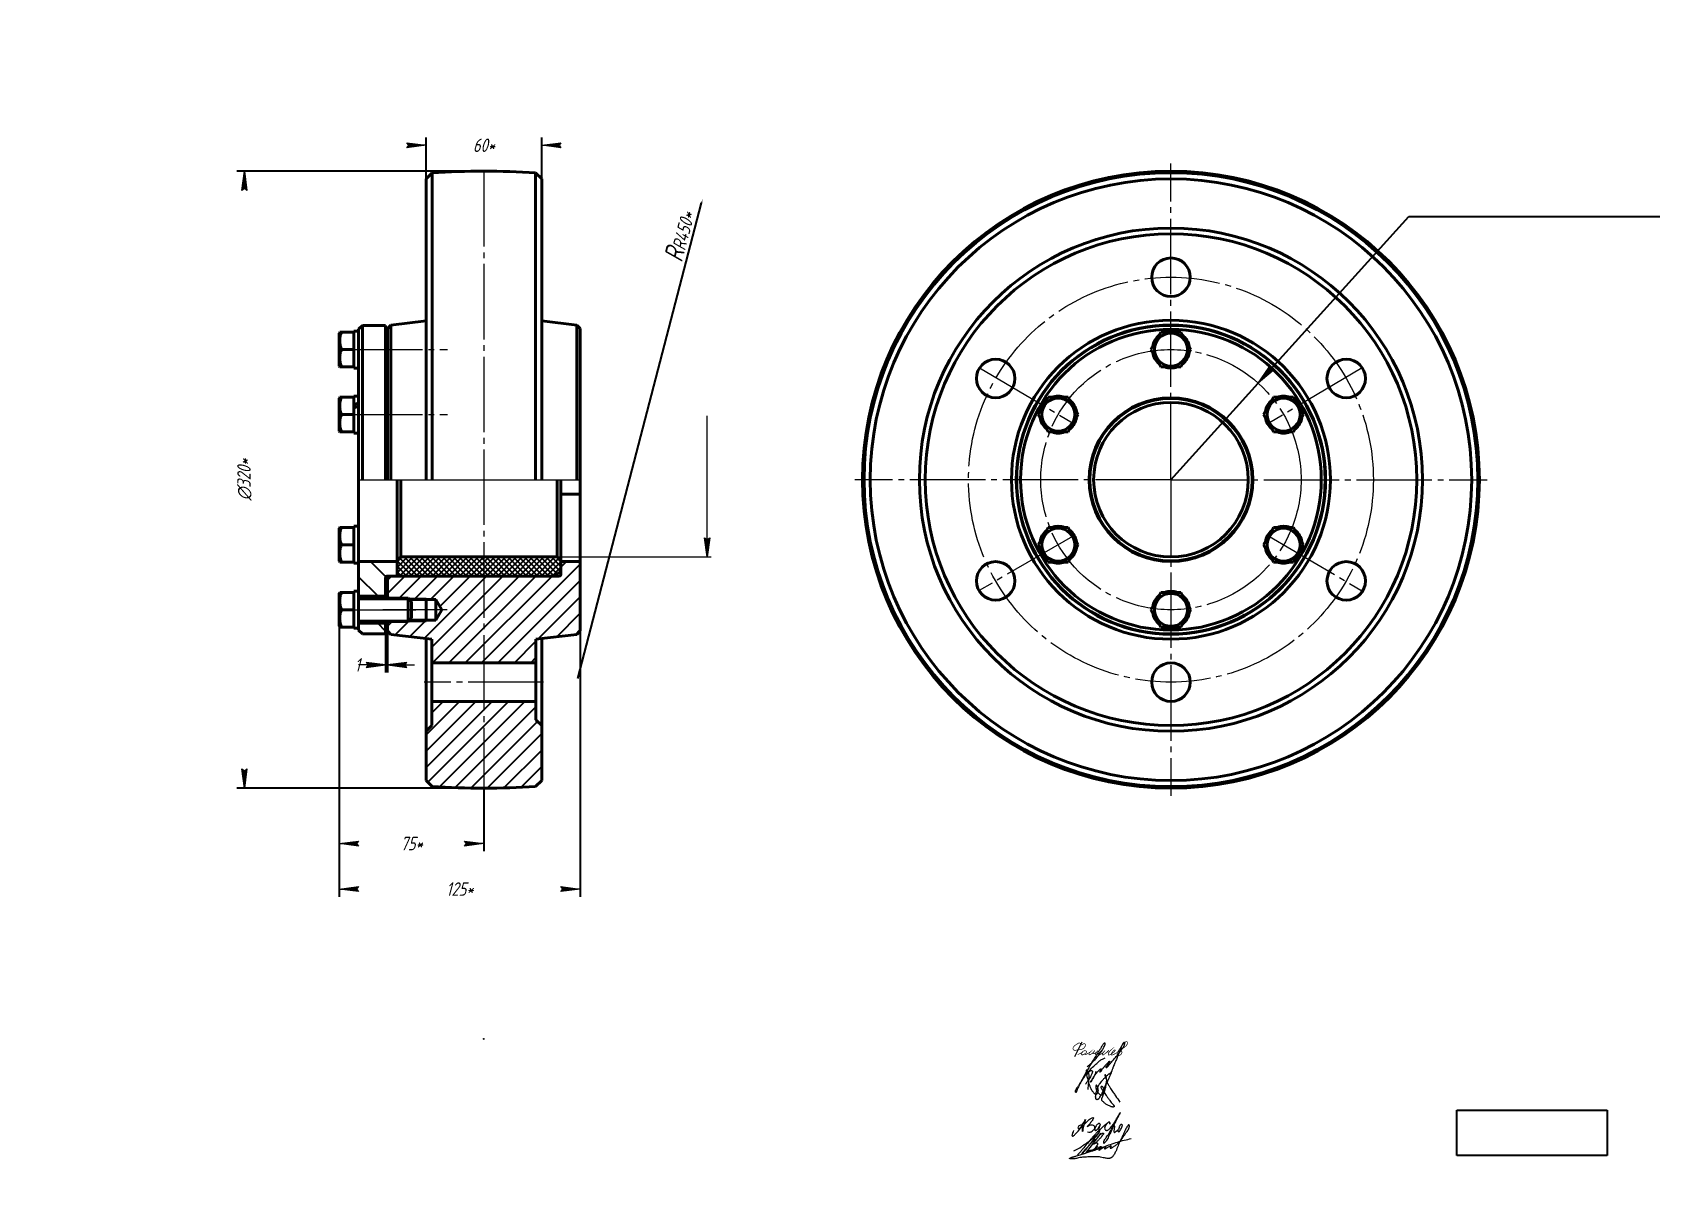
# Model space of a CAD drawing. Header units: millimetres. Extents: x 0 to 420, y 0 to 297.
import ezdxf

# ---------------------------------------------------------------- set-up
doc = ezdxf.new("R2010")
doc.units = ezdxf.units.MM
for name, pattern in [('K5LT32789', [0]), ('K5LT32790', [0]), ('K5LT32791', [0]), ('K5LT_AXLED', [24.061945, 19.561945, -1.5, 1.5, -1.5]), ('K5LT_BASIC', [0]), ('K5LT_THIN', [0]), ('K5LT_THIN_INCLUDED_TO_HATCHING', [0])]:
    doc.linetypes.add(name, pattern=pattern)
doc.layers.add('Системный слой', color=7, linetype='Continuous')
doc.styles.add('KDIMTEXTSTYLE', font='GOST_AU.SHX', dxfattribs={"width": 0.96, "oblique": 15, "height": 5})
doc.dimstyles.new('KDIMSTYLE (0.50)', dxfattribs={"dimtxt": 5, "dimasz": 1, "dimexe": 2, "dimexo": 0.0625, "dimgap": 1, "dimtad": 1, "dimlfac": 2, "dimtxsty": 'KDIMTEXTSTYLE', "dimsah": 1, "dimcen": 0.09, "dimdle": 1, "dimadec": 0, "dimazin": 0, "dimtfac": 0.667, "dimtmove": 0, "dimatfit": 3, "dimfxl": 1, "dimtvp": 1, "dimtolj": 1, "dimtzin": 0, "dimarcsym": 0})
picture_1 = doc.add_image_def('image1.jpg', size_in_pixel=(394, 119))

msp = doc.modelspace()

# ---------------------------------------------------------------- blocks, each defined once
blk = doc.blocks.new('U0')
at = {"layer": 'Системный слой', "color": 150, "linetype": 'K5LT_BASIC', "lineweight": 40, "true_color": 0x0080ff}
for start, end in [(69.6359, 110.3641), (129.6359, 170.3641), (32.8432, 50.3641), (9.6359, 21.6982), (189.6359, 230.3641), (249.6359, 290.3641), (309.6359, 350.3641)]:
    blk.add_arc((324.55, 197.88), 4.8, start, end, dxfattribs=at)
blk = doc.blocks.new('U1')
at = {"layer": 'Системный слой', "color": 150, "linetype": 'K5LT_BASIC', "lineweight": 40, "true_color": 0x0080ff}
for start, end in [(69.6359, 110.3641), (129.6359, 170.3641), (9.6359, 50.3641), (189.6359, 230.3641), (249.6359, 290.3641), (309.6359, 321.6982), (332.8432, 350.3641)]:
    blk.add_arc((324.55, 164.12), 4.8, start, end, dxfattribs=at)
blk = doc.blocks.new('U2')
at = {"layer": 'Системный слой', "color": 150, "linetype": 'K5LT_BASIC', "lineweight": 40, "true_color": 0x0080ff}
for start, end in [(129.6359, 170.3641), (92.8432, 110.3641), (69.6359, 81.6982), (9.6359, 50.3641), (189.6359, 230.3641), (249.6359, 290.3641), (309.6359, 350.3641)]:
    blk.add_arc((295.32, 214.75), 4.8, start, end, dxfattribs=at)
blk = doc.blocks.new('U3')
at = {"layer": 'Системный слой', "color": 150, "linetype": 'K5LT_BASIC', "lineweight": 40, "true_color": 0x0080ff}
for start, end in [(69.6359, 110.3641), (129.6359, 170.3641), (9.6359, 50.3641), (189.6359, 230.3641), (309.6359, 350.3641), (249.6359, 261.6982), (272.8432, 290.3641)]:
    blk.add_arc((295.32, 147.25), 4.8, start, end, dxfattribs=at)
blk = doc.blocks.new('U4')
at = {"layer": 'Системный слой', "color": 150, "linetype": 'K5LT_BASIC', "lineweight": 40, "true_color": 0x0080ff}
for start, end in [(69.6359, 110.3641), (152.8432, 170.3641), (129.6359, 141.6982), (9.6359, 50.3641), (189.6359, 230.3641), (249.6359, 290.3641), (309.6359, 350.3641)]:
    blk.add_arc((266.09, 197.88), 4.8, start, end, dxfattribs=at)
blk = doc.blocks.new('U5')
at = {"layer": 'Системный слой', "color": 150, "linetype": 'K5LT_BASIC', "lineweight": 40, "true_color": 0x0080ff}
for start, end in [(69.6359, 110.3641), (129.6359, 170.3641), (9.6359, 50.3641), (189.6359, 201.6982), (212.8432, 230.3641), (249.6359, 290.3641), (309.6359, 350.3641)]:
    blk.add_arc((266.09, 164.12), 4.8, start, end, dxfattribs=at)
blk = doc.blocks.new('U6')
at = {"layer": 'Системный слой', "color": 30, "linetype": 'K5LT_AXLED', "lineweight": 18, "true_color": 0xff8000}
for q in [(295.32, 263), (213.32, 181), (377.32, 181), (295.32, 99)]:
    blk.add_line((295.32, 181), q, dxfattribs=at)
blk = doc.blocks.new('KDIMARROW_01')
at = {"layer": 'Системный слой'}
blk.add_hatch(color=0, dxfattribs=at).paths.add_polyline_path([(-5, -0.66), (0, 0), (-5, 0.66), (-4.5, 0)])
at = {"layer": 'Системный слой', "color": 0, "linetype": 'K5LT_THIN', "lineweight": 18}
for p, q in [((-4.5, 0), (-5, 0.66)), ((-5, 0.66), (0, 0)), ((0, 0), (-5, -0.66)), ((-5, -0.66), (-4.5, 0)), ((0, 0), (-1, 0))]:
    blk.add_line(p, q, dxfattribs=at)
blk = doc.blocks.new('U8')
at = {"layer": 'Системный слой', "color": 150, "linetype": 'K5LT_BASIC', "lineweight": 40, "true_color": 0x0080ff}
for p, q in [((83.36, 202.38), (83.36, 202.68)), ((83.36, 200.48), (83.36, 201.57)), ((83.36, 198.68), (83.36, 199.65)), ((83.36, 194.18), (83.36, 197.07)), ((83.36, 193.07), (83.36, 193.38))]:
    blk.add_line(p, q, dxfattribs=at)
blk = doc.blocks.new('U9')
at = {"layer": 'Системный слой', "color": 150, "linetype": 'K5LT_BASIC', "lineweight": 40, "true_color": 0x0080ff}
for p, q in [((83.36, 197.07), (83.36, 197.88)), ((83.36, 193.38), (83.36, 194.18))]:
    blk.add_line(p, q, dxfattribs=at)
blk = doc.blocks.new('U10')
at = {"layer": 'Системный слой', "color": 150, "linetype": 'K5LT_BASIC', "lineweight": 40, "true_color": 0x0080ff}
for p, q in [((83.36, 201.57), (83.36, 202.38)), ((83.36, 199.65), (83.36, 200.48)), ((83.36, 197.88), (83.36, 198.68))]:
    blk.add_line(p, q, dxfattribs=at)
blk = doc.blocks.new('U11')
at = {"layer": 'Системный слой', "color": 150, "linetype": 'K5LT_BASIC', "lineweight": 40, "true_color": 0x0080ff}
for p, q in [((83.36, 218.45), (83.36, 219.25)), ((83.36, 214.75), (83.36, 215.55))]:
    blk.add_line(p, q, dxfattribs=at)
blk = doc.blocks.new('U12')
at = {"layer": 'Системный слой', "color": 150, "linetype": 'K5LT_BASIC', "lineweight": 40, "true_color": 0x0080ff}
for p, q in [((83.36, 213.95), (83.36, 214.75)), ((83.36, 210.25), (83.36, 211.05))]:
    blk.add_line(p, q, dxfattribs=at)
blk = doc.blocks.new('U13')
at = {"layer": 'Системный слой', "color": 150, "linetype": 'K5LT_BASIC', "lineweight": 40, "true_color": 0x0080ff}
for p, q in [((83.36, 219.25), (83.36, 219.5)), ((83.36, 215.55), (83.36, 218.45)), ((83.36, 211.05), (83.36, 213.95)), ((83.36, 209.95), (83.36, 210.25))]:
    blk.add_line(p, q, dxfattribs=at)
blk = doc.blocks.new('U14')
at = {"layer": 'Системный слой', "color": 150, "linetype": 'K5LT_BASIC', "lineweight": 40, "true_color": 0x0080ff}
for p, q in [((91.61, 150.75), (91.61, 150.25)), ((91.61, 144.25), (91.61, 143.75))]:
    blk.add_line(p, q, dxfattribs=at)
blk = doc.blocks.new('U15')
at = {"layer": 'Системный слой', "color": 150, "linetype": 'K5LT_BASIC', "lineweight": 40, "true_color": 0x0080ff}
for p, q in [((83.36, 167.82), (83.36, 168.62)), ((83.36, 164.12), (83.36, 164.93))]:
    blk.add_line(p, q, dxfattribs=at)
blk = doc.blocks.new('U16')
at = {"layer": 'Системный слой', "color": 150, "linetype": 'K5LT_BASIC', "lineweight": 40, "true_color": 0x0080ff}
for p, q in [((83.36, 163.32), (83.36, 164.12)), ((83.36, 159.62), (83.36, 160.43))]:
    blk.add_line(p, q, dxfattribs=at)
blk = doc.blocks.new('U17')
at = {"layer": 'Системный слой', "color": 150, "linetype": 'K5LT_BASIC', "lineweight": 40, "true_color": 0x0080ff}
for p, q in [((79.61, 168.4), (79.61, 160.42)), ((79.61, 160.42), (79.61, 159.85))]:
    blk.add_line(p, q, dxfattribs=at)
blk = doc.blocks.new('U18')
at = {"layer": 'Системный слой', "color": 150, "linetype": 'K5LT_BASIC', "lineweight": 40, "true_color": 0x0080ff}
for p, q in [((83.36, 146.45), (83.36, 147.25)), ((83.36, 142.75), (83.36, 143.55))]:
    blk.add_line(p, q, dxfattribs=at)
blk = doc.blocks.new('U19')
at = {"layer": 'Системный слой', "color": 150, "linetype": 'K5LT_BASIC', "lineweight": 40, "true_color": 0x0080ff}
for p, q in [((83.36, 150.95), (83.36, 151.75)), ((83.36, 147.25), (83.36, 148.05))]:
    blk.add_line(p, q, dxfattribs=at)
blk = doc.blocks.new('U20')
at = {"layer": 'Системный слой', "color": 150, "linetype": 'K5LT_BASIC', "lineweight": 40, "true_color": 0x0080ff}
for p, q in [((79.61, 151.53), (79.61, 147.25)), ((79.61, 147.25), (79.61, 142.97))]:
    blk.add_line(p, q, dxfattribs=at)
blk = doc.blocks.new('U21')
at = {"layer": 'Системный слой', "color": 150, "linetype": 'K5LT_BASIC', "lineweight": 40, "true_color": 0x0080ff}
for p, q in [((83.36, 151.75), (83.36, 152.05)), ((83.36, 148.05), (83.36, 150.95)), ((83.36, 143.55), (83.36, 146.45)), ((83.36, 142.46), (83.36, 142.75))]:
    blk.add_line(p, q, dxfattribs=at)
blk = doc.blocks.new('U22')
at = {"layer": 'Системный слой', "color": 150, "linetype": 'K5LT_BASIC', "lineweight": 40, "true_color": 0x0080ff}
for p, q in [((92.11, 150.57), (92.11, 150.25)), ((92.11, 144.25), (92.11, 143.93))]:
    blk.add_line(p, q, dxfattribs=at)
blk = doc.blocks.new('U23')
at = {"layer": 'Системный слой', "color": 150, "linetype": 'K5LT_BASIC', "lineweight": 40, "true_color": 0x0080ff}
for p, q in [((83.36, 168.62), (83.36, 168.93)), ((83.36, 164.93), (83.36, 167.82)), ((83.36, 160.43), (83.36, 163.32)), ((83.36, 159.32), (83.36, 159.62))]:
    blk.add_line(p, q, dxfattribs=at)
blk = doc.blocks.new('KDIMARROW_02')
at = {"layer": 'Системный слой'}
blk.add_hatch(color=0, dxfattribs=at).paths.add_polyline_path([(4.5, 0), (5, 0.66), (0, 0), (5, -0.66)])
at = {"layer": 'Системный слой', "color": 0, "linetype": 'K5LT_THIN', "lineweight": 18}
for p, q in [((0, 0), (-1, 0)), ((5, 0.66), (0, 0)), ((0, 0), (5, -0.66)), ((0, 0), (7, 0)), ((4.5, 0), (5, 0.66)), ((5, -0.66), (4.5, 0))]:
    blk.add_line(p, q, dxfattribs=at)
blk = doc.blocks.new('U28')
at = {"layer": 'Системный слой', "color": 5, "linetype": 'K5LT32789', "lineweight": 18, "true_color": 0x0000ff}
for points in [[(277.01, 13.75), (276.82, 14.05), (276.51, 14.05), (276.22, 13.76), (275.89, 13.43), (275.62, 12.98), (275.51, 12.38), (275.69, 12.2), (276.01, 12.28), (276.21, 12.47), (276.44, 12.75), (276.76, 13.23), (277.1, 13.92), (276.76, 13.23), (276.64, 12.68), (276.64, 12.35), (276.72, 12.27), (276.87, 12.32), (277.54, 13.08), (278.27, 13.74), (278.65, 14.08), (279.04, 14.34), (279.23, 14.45), (279.37, 14.45), (279.45, 14.25), (279.45, 14.02), (279.45, 13.78), (279.45, 14.25), (279.37, 14.45), (279.23, 14.46), (278.65, 14.08), (278.11, 13.01), (278.11, 12.54), (278.33, 12.32), (278.64, 12.24), (278.95, 12.24), (279.2, 12.5), (279.51, 12.81), (280.54, 13.84), (283, 18.41), (280.54, 13.84), (279.66, 11.65), (278.99, 10.24), (278.39, 9.29), (277.99, 8.81), (277.87, 8.92), (277.87, 9.32), (278.15, 9.83), (278.67, 10.52), (279.49, 11.88), (280.33, 13.31), (280.51, 13.49), (280.64, 13.47), (280.68, 13.25), (280.61, 12.77), (280.56, 12.38), (280.48, 12), (280.56, 11.72), (280.72, 11.64), (280.93, 11.86), (281.35, 12.18), (281.72, 12.55), (281.48, 12.06), (281.59, 11.95), (281.76, 11.88), (281.94, 11.95), (282.17, 12.18), (282.8, 13.48), (282.72, 13.74), (282.49, 13.8), (282.18, 13.73), (281.98, 13.34), (281.84, 12.9), (281.72, 12.52)], [(270.04, 12.18), (269.86, 11.67), (269.68, 11.17), (269.62, 10.86), (269.76, 10.73), (269.94, 10.73), (270.12, 10.9), (270.62, 11.4), (271.85, 12.64), (273.62, 16.11), (272.56, 13.52), (272.37, 11.19), (272.37, 13.33), (272.16, 13.68), (271.64, 13.57), (271.29, 13.22), (271.17, 12.91), (271.29, 12.68), (271.61, 12.68), (272.37, 13.33), (273.41, 14.38), (274.14, 15.1), (274.95, 15.63), (275.3, 15.53), (275.21, 15.23), (275, 14.86), (274.32, 14.05), (273.75, 13.38), (273.36, 13.11), (274.12, 13.63), (274.73, 13.74), (275.13, 13.65), (275.4, 13.45), (275.52, 13.13), (275.52, 12.74), (275.28, 12.39), (275.04, 12.14), (274.67, 11.77), (274.25, 11.67), (273.67, 11.78)]]:
    blk.add_open_spline(points, degree=3, dxfattribs=at)
blk = doc.blocks.new('U29')
at = {"layer": 'Системный слой', "color": 5, "linetype": 'K5LT32790', "lineweight": 18, "true_color": 0x0000ff}
blk.add_open_spline([(273.86, 22.88), (273.9, 24.06), (274.19, 25.39), (274.06, 26.79), (273.98, 27.07), (273.91, 27.25), (273.83, 27.4), (273.74, 27.54), (273.65, 27.66), (273.58, 27.75), (273.53, 27.8), (273.5, 27.83), (273.48, 27.84), (273.46, 27.85), (273.45, 27.86), (273.44, 27.86), (273.43, 27.86), (273.42, 27.86), (273.42, 27.86), (273.41, 27.86), (273.4, 27.86), (273.4, 27.86), (273.39, 27.85), (273.39, 27.85), (273.38, 27.84), (273.38, 27.83), (273.37, 27.82), (273.36, 27.81), (273.36, 27.79), (273.35, 27.77), (273.35, 27.74), (273.34, 27.69), (273.34, 27.63), (273.33, 27.54), (273.34, 27.43), (273.34, 27.31), (273.35, 27.17), (273.37, 27.02), (273.41, 26.83), (273.47, 26.57), (273.54, 26.18), (273.65, 25.63), (273.84, 24.93), (274.11, 24.18), (274.37, 23.48), (274.63, 22.89), (274.88, 22.47), (275.12, 22.16), (275.32, 21.95), (275.48, 21.8), (275.59, 21.71), (275.66, 21.68), (275.72, 21.66), (275.77, 21.65), (275.81, 21.64), (275.87, 21.64), (275.92, 21.64), (275.97, 21.65), (276.01, 21.67), (276.05, 21.69), (276.09, 21.71), (276.12, 21.73), (276.15, 21.76), (276.19, 21.8), (276.23, 21.86), (276.29, 21.95), (276.35, 22.06), (276.41, 22.19), (276.45, 22.32), (276.48, 22.43), (276.49, 22.55), (276.49, 22.69), (276.47, 22.85), (276.43, 23.06), (276.37, 23.28), (276.3, 23.48), (276.24, 23.63), (276.18, 23.73), (276.14, 23.79), (276.1, 23.84), (276.06, 23.88), (276.03, 23.91), (276.01, 23.92), (275.99, 23.93), (275.98, 23.94), (275.97, 23.94), (275.96, 23.94), (275.95, 23.94), (275.94, 23.94), (275.94, 23.94), (275.93, 23.93), (275.93, 23.93), (275.92, 23.93), (275.91, 23.92), (275.9, 23.91), (275.9, 23.9), (275.89, 23.89), (275.88, 23.87), (275.87, 23.85), (275.85, 23.81), (275.84, 23.77), (275.83, 23.71), (275.82, 23.65), (275.82, 23.58), (275.82, 23.49), (275.84, 23.38), (275.87, 23.21), (275.9, 23), (275.96, 22.77), (276.04, 22.55), (276.15, 22.34), (276.27, 22.15), (276.42, 21.96), (276.58, 21.79), (276.74, 21.66), (276.87, 21.57), (276.98, 21.51), (277.08, 21.47), (277.17, 21.45), (277.25, 21.44), (277.32, 21.43), (277.37, 21.44), (277.42, 21.45), (277.46, 21.46), (277.5, 21.48), (277.54, 21.5), (277.58, 21.53), (277.63, 21.57), (277.68, 21.63), (277.74, 21.71), (277.8, 21.81), (277.86, 21.93), (277.92, 22.07), (277.96, 22.21), (277.99, 22.36), (278, 22.52), (277.99, 22.7), (277.97, 22.87), (277.94, 23.04), (277.89, 23.17), (277.84, 23.28), (277.79, 23.36), (277.74, 23.42), (277.69, 23.47), (277.64, 23.51), (277.58, 23.55), (277.52, 23.58), (277.47, 23.6), (277.41, 23.61), (277.37, 23.62), (277.34, 23.62), (277.31, 23.62), (277.28, 23.61), (277.25, 23.6), (277.23, 23.59), (277.2, 23.58), (277.19, 23.57), (277.17, 23.55), (277.16, 23.54), (277.15, 23.53), (277.15, 23.52), (277.14, 23.5), (277.14, 23.49), (277.14, 23.48), (277.13, 23.46), (277.14, 23.44), (277.14, 23.42), (277.15, 23.39), (277.16, 23.35), (277.18, 23.3), (277.22, 23.23), (277.27, 23.14), (277.33, 23.03), (277.41, 22.91), (277.53, 22.76), (277.7, 22.56), (277.92, 22.25), (278.2, 21.8), (278.55, 21.24), (278.99, 20.64), (279.44, 20.06), (279.81, 19.55), (280.07, 19.17), (280.28, 18.97), (280.42, 18.85), (280.5, 18.76), (280.55, 18.68), (280.58, 18.63), (280.6, 18.58), (280.62, 18.54), (280.62, 18.5), (280.62, 18.48), (280.62, 18.46), (280.62, 18.44), (280.61, 18.43), (280.61, 18.42), (280.6, 18.41), (280.59, 18.39), (280.58, 18.38), (280.57, 18.37), (280.55, 18.36), (280.53, 18.35), (280.5, 18.33), (280.46, 18.32), (280.42, 18.31), (280.37, 18.31), (280.31, 18.3), (280.24, 18.31), (280.15, 18.32), (280.01, 18.35), (279.8, 18.4), (279.51, 18.51), (279.15, 18.67), (278.78, 18.85), (278.48, 19.04), (278.24, 19.24), (278.03, 19.43), (277.8, 19.64), (277.6, 19.82), (277.47, 19.96), (277.41, 20.05), (277.39, 20.11), (277.37, 20.16), (277.36, 20.21), (277.36, 20.26), (277.36, 20.31), (277.36, 20.36), (277.37, 20.42), (277.39, 20.47), (277.42, 20.55), (277.47, 20.65), (277.54, 20.81), (277.63, 21.02), (277.72, 21.3), (277.82, 21.61), (277.95, 21.95), (278.09, 22.35), (278.26, 22.87), (278.4, 23.47), (278.49, 24.02), (278.55, 24.47), (278.61, 24.82), (278.66, 25.1), (278.67, 25.33), (278.65, 25.51), (278.62, 25.69), (278.56, 25.88), (278.51, 26.09), (278.48, 26.28), (278.44, 26.41), (278.41, 26.51), (278.39, 26.57), (278.37, 26.61), (278.36, 26.64), (278.34, 26.65), (278.33, 26.66), (278.33, 26.67), (278.32, 26.67), (278.31, 26.67), (278.3, 26.68), (278.29, 26.68), (278.28, 26.68), (278.28, 26.67), (278.27, 26.67), (278.26, 26.67), (278.25, 26.66), (278.24, 26.66), (278.23, 26.65), (278.22, 26.64), (278.21, 26.63), (278.2, 26.62), (278.19, 26.61), (278.19, 26.6), (278.18, 26.58), (278.18, 26.56), (278.18, 26.54), (278.18, 26.52), (278.18, 26.49), (278.19, 26.45), (278.21, 26.4), (278.23, 26.34), (278.27, 26.26), (278.32, 26.17), (278.36, 26.05), (278.41, 25.9), (278.46, 25.73), (278.53, 25.51), (278.63, 25.25), (278.72, 24.95), (278.79, 24.67), (278.88, 24.42), (279, 24.21), (279.13, 24), (279.28, 23.76), (279.46, 23.46), (279.69, 23.05), (279.98, 22.59), (280.32, 22.11), (280.65, 21.66), (281.24, 20.83), (281.7, 20.14), (282.06, 19.6)], degree=3, knots=[0, 0, 0, 0, 23.088924, 25.905784, 27.368497, 28.578535, 29.721875, 30.813961, 31.805183, 32.534012, 32.992903, 33.225793, 33.377047, 33.48833, 33.574551, 33.643805, 33.701224, 33.750367, 33.79387, 33.833355, 33.872141, 33.912355, 33.95659, 34.00557, 34.061357, 34.126468, 34.204109, 34.298549, 34.415744, 34.564555, 34.759459, 35.028229, 35.412864, 35.997175, 36.728139, 37.568941, 38.433825, 39.401332, 40.578431, 42.235398, 44.569602, 48.269133, 53.187712, 58.58434, 63.764044, 67.778676, 70.998143, 73.369834, 75.349816, 76.796874, 77.581324, 78.028914, 78.378087, 78.696803, 79.013489, 79.343373, 79.678587, 80.006824, 80.317932, 80.606471, 80.866035, 81.11641, 81.383983, 81.718354, 82.16781, 82.839361, 83.733235, 84.705422, 85.582724, 86.324391, 87.057116, 87.890757, 88.945341, 90.321141, 91.965571, 93.426367, 94.484215, 95.101021, 95.580997, 96.013141, 96.361093, 96.626002, 96.782739, 96.889142, 96.971138, 97.03813, 97.095272, 97.145901, 97.188561, 97.228747, 97.268915, 97.315311, 97.366861, 97.425655, 97.494454, 97.577142, 97.679623, 97.811915, 97.985663, 98.226797, 98.532587, 98.897786, 99.296036, 99.737821, 100.261724, 100.964229, 101.99978, 103.525411, 105.150667, 106.72453, 108.093532, 109.590313, 111.195302, 112.777483, 114.126394, 115.159714, 115.93325, 116.599105, 117.196687, 117.716186, 118.147278, 118.512091, 118.830828, 119.112084, 119.376147, 119.650254, 119.966184, 120.348472, 120.832611, 121.462575, 122.257884, 123.166317, 124.121896, 125.077441, 126.058759, 127.110722, 128.27138, 129.455541, 130.54928, 131.472222, 132.224076, 132.842804, 133.343527, 133.786162, 134.209733, 134.641953, 135.076751, 135.490934, 135.840567, 136.1162, 136.329021, 136.516582, 136.697073, 136.87991, 137.063295, 137.235465, 137.38613, 137.514261, 137.623548, 137.718445, 137.797689, 137.875651, 137.957944, 138.055516, 138.163779, 138.288043, 138.436309, 138.622516, 138.862075, 139.203128, 139.704326, 140.381097, 141.218915, 142.127317, 143.259517, 144.821141, 147.317764, 150.75711, 155.19517, 160.069171, 165.224464, 169.471142, 172.421411, 174.092925, 175.138298, 175.966748, 176.479558, 176.900272, 177.244752, 177.52135, 177.72293, 177.873709, 177.996322, 178.101436, 178.195314, 178.281517, 178.366118, 178.454913, 178.554755, 178.670049, 178.807074, 178.975201, 179.187234, 179.439473, 179.719727, 180.029511, 180.383269, 180.823448, 181.407111, 182.246837, 183.563618, 185.512414, 188.365901, 191.16936, 193.636194, 195.215931, 197.147086, 199.269225, 201.224518, 202.392176, 202.935446, 203.335749, 203.665039, 203.98044, 204.30527, 204.630666, 204.95421, 205.28424, 205.683122, 206.145312, 206.866804, 207.837862, 209.464316, 211.387339, 213.648133, 215.828171, 218.361631, 222.046321, 226.400789, 230.237614, 232.987127, 235.143069, 237.145235, 238.600123, 239.59432, 240.714469, 242.086859, 243.579513, 244.83703, 245.773068, 246.379449, 246.80954, 247.077534, 247.227517, 247.33398, 247.41847, 247.489521, 247.552012, 247.609222, 247.663606, 247.717168, 247.768592, 247.820784, 247.876677, 247.942191, 248.018083, 248.10247, 248.189421, 248.269471, 248.347072, 248.425637, 248.512886, 248.605679, 248.706816, 248.820413, 248.952282, 249.111489, 249.313956, 249.574155, 249.89782, 250.303709, 250.841791, 251.528272, 252.381244, 253.359593, 254.475963, 255.872687, 257.851092, 259.938273, 261.963603, 263.469883, 265.046448, 266.586695, 268.366913, 270.599666, 273.407082, 277.373027, 281.234201, 284.882343, 288.313023, 301, 301, 301, 301], dxfattribs=at)
blk = doc.blocks.new('U30')
at = {"layer": 'Системный слой', "color": 5, "linetype": 'K5LT32790', "lineweight": 18, "true_color": 0x0000ff}
for points, knots in [([(273.55, 28.78), (274.42, 29.39), (275.52, 30.42), (276.7, 31.94), (277.43, 32.89), (277.86, 33.71), (278.14, 34.2), (278.23, 34.45), (278.25, 34.58), (278.26, 34.67), (278.27, 34.72), (278.26, 34.75), (278.26, 34.77), (278.25, 34.79), (278.24, 34.8), (278.23, 34.82), (278.22, 34.83), (278.21, 34.84), (278.19, 34.85), (278.18, 34.86), (278.16, 34.87), (278.14, 34.87), (278.12, 34.88), (278.1, 34.88), (278.08, 34.88), (278.06, 34.88), (278.05, 34.87), (278.03, 34.86), (278.01, 34.86), (278, 34.84), (277.97, 34.83), (277.95, 34.8), (277.91, 34.76), (277.84, 34.68), (277.73, 34.55), (277.56, 34.31), (277.31, 33.93), (276.98, 33.35), (276.46, 32.54), (275.65, 31.28), (274.58, 29.51), (273.4, 27.48), (272.43, 25.72), (271.78, 24.49), (271.42, 23.79), (271.23, 23.36), (271.09, 23.03), (270.98, 22.75), (270.88, 22.49), (270.81, 22.31), (270.77, 22.19), (270.75, 22.14), (270.74, 22.12), (270.73, 22.11), (270.72, 22.1), (270.71, 22.1), (270.71, 22.09), (270.7, 22.09), (270.7, 22.09), (270.69, 22.09), (270.69, 22.08), (270.68, 22.09), (270.68, 22.09), (270.68, 22.09), (270.67, 22.09), (270.67, 22.09), (270.66, 22.1), (270.66, 22.1), (270.65, 22.11), (270.65, 22.12), (270.64, 22.13), (270.63, 22.15), (270.61, 22.18), (270.6, 22.21), (270.58, 22.26), (270.57, 22.3), (270.56, 22.36), (270.56, 22.41), (270.57, 22.47), (270.58, 22.53), (270.6, 22.59), (270.63, 22.66), (270.68, 22.74), (270.76, 22.87), (270.91, 23.11), (271.19, 23.56), (271.72, 24.4), (272.5, 25.59), (273.49, 27.03), (274.65, 28.29), (275.78, 29.36), (276.69, 30.19), (277.5, 30.74), (278, 30.98), (278.24, 31.09)], [0, 0, 0, 0, 8.550609, 12.054989, 15.548009, 18.191121, 19.498995, 20.058209, 20.381615, 20.589671, 20.716665, 20.79368, 20.851701, 20.900722, 20.944653, 20.985245, 21.025642, 21.06834, 21.115939, 21.168338, 21.224707, 21.283052, 21.340576, 21.394663, 21.443781, 21.488289, 21.53119, 21.575808, 21.625508, 21.683081, 21.754287, 21.848548, 21.98875, 22.223415, 22.641351, 23.38396, 24.591455, 26.333193, 28.725175, 32.394143, 38.444137, 45.386804, 51.336644, 54.759282, 56.550214, 57.736198, 58.581068, 59.410817, 60.190375, 60.748602, 61.044545, 61.139793, 61.19713, 61.237089, 61.267135, 61.290713, 61.309862, 61.325937, 61.339917, 61.352551, 61.36445, 61.376142, 61.388111, 61.400062, 61.412022, 61.424542, 61.439066, 61.45699, 61.479741, 61.509795, 61.550475, 61.607942, 61.688058, 61.795635, 61.922219, 62.059168, 62.198495, 62.342871, 62.495112, 62.658157, 62.830855, 63.02153, 63.245709, 63.594568, 64.237865, 65.516344, 67.957442, 72.253573, 76.989753, 81.977365, 86.090995, 89.562811, 91.905588, 94, 94, 94, 94]), ([(275.82, 27.56), (275.75, 27.13), (275.54, 26.59), (275.22, 25.93), (275, 25.59), (274.86, 25.3), (274.77, 25.12), (274.71, 25.02), (274.67, 24.96), (274.64, 24.91), (274.61, 24.87), (274.57, 24.84), (274.54, 24.8), (274.51, 24.77), (274.49, 24.75), (274.47, 24.74), (274.46, 24.73), (274.46, 24.73), (274.46, 24.72), (274.45, 24.72), (274.45, 24.72), (274.45, 24.72), (274.45, 24.72), (274.44, 24.72), (274.44, 24.72), (274.44, 24.72), (274.44, 24.73), (274.44, 24.73), (274.44, 24.73), (274.44, 24.74), (274.44, 24.74), (274.45, 24.75), (274.45, 24.75), (274.46, 24.77), (274.46, 24.79), (274.47, 24.81), (274.49, 24.84), (274.5, 24.88), (274.52, 24.92), (274.54, 24.96), (274.58, 25.01), (274.62, 25.07), (274.68, 25.15), (274.77, 25.27), (274.88, 25.44), (275.01, 25.66), (275.14, 25.89), (275.27, 26.12), (275.42, 26.37), (275.61, 26.64), (275.81, 26.88), (275.99, 27.09), (276.17, 27.31), (276.39, 27.56), (276.65, 27.82), (276.84, 28), (276.97, 28.1), (277.03, 28.14), (277.08, 28.17), (277.13, 28.19), (277.18, 28.2), (277.21, 28.21), (277.24, 28.21), (277.26, 28.21), (277.27, 28.21), (277.29, 28.2), (277.3, 28.2), (277.3, 28.2), (277.31, 28.19), (277.32, 28.19), (277.32, 28.18), (277.33, 28.17), (277.33, 28.16), (277.33, 28.15), (277.33, 28.14), (277.34, 28.13), (277.34, 28.1), (277.34, 28.08), (277.33, 28.04), (277.33, 27.98), (277.32, 27.93), (277.3, 27.87), (277.29, 27.81), (277.27, 27.76), (277.24, 27.72), (277.2, 27.67), (277.16, 27.61), (277.12, 27.56), (277.08, 27.52), (277.05, 27.49), (277.02, 27.46), (277, 27.44), (276.97, 27.42), (276.95, 27.4), (276.93, 27.39), (276.92, 27.38), (276.92, 27.38), (276.91, 27.38), (276.91, 27.38), (276.9, 27.37), (276.9, 27.37), (276.9, 27.37), (276.9, 27.37), (276.9, 27.37), (276.89, 27.38), (276.89, 27.38), (276.89, 27.38), (276.89, 27.38), (276.89, 27.38), (276.89, 27.39), (276.89, 27.39), (276.9, 27.4), (276.9, 27.4), (276.9, 27.41), (276.91, 27.42), (276.91, 27.44), (276.92, 27.46), (276.94, 27.48), (276.95, 27.5), (276.96, 27.52), (276.98, 27.55), (277, 27.58), (277.03, 27.63), (277.06, 27.69), (277.1, 27.76), (277.16, 27.83), (277.25, 27.92), (277.36, 28.01), (277.49, 28.13), (277.62, 28.26), (277.74, 28.41), (277.85, 28.55), (277.98, 28.69), (278.11, 28.84), (278.23, 29.01), (278.37, 29.18), (278.53, 29.36), (278.72, 29.53), (278.89, 29.69), (279.02, 29.83), (279.11, 29.93), (279.17, 29.99), (279.22, 30.05), (279.27, 30.1), (279.3, 30.14), (279.33, 30.16), (279.35, 30.17), (279.36, 30.18), (279.37, 30.18), (279.38, 30.18), (279.38, 30.19), (279.39, 30.19), (279.39, 30.18), (279.4, 30.18), (279.4, 30.18), (279.41, 30.18), (279.41, 30.18), (279.41, 30.17), (279.42, 30.17), (279.42, 30.16), (279.42, 30.16), (279.43, 30.15), (279.43, 30.14), (279.43, 30.13), (279.44, 30.11), (279.44, 30.08), (279.44, 30.06), (279.44, 30.03), (279.43, 30.01), (279.42, 29.98), (279.41, 29.96), (279.4, 29.93), (279.37, 29.89), (279.33, 29.83), (279.27, 29.75), (279.18, 29.63), (279.07, 29.5), (278.97, 29.34), (278.87, 29.19), (278.77, 29.07), (278.69, 28.96), (278.63, 28.88), (278.58, 28.82), (278.54, 28.78), (278.51, 28.74), (278.49, 28.72), (278.48, 28.7), (278.47, 28.68), (278.47, 28.66), (278.47, 28.65), (278.47, 28.63), (278.47, 28.61), (278.48, 28.6), (278.48, 28.58), (278.49, 28.57), (278.49, 28.56), (278.5, 28.55), (278.5, 28.55), (278.51, 28.54), (278.51, 28.54), (278.52, 28.54), (278.53, 28.54), (278.54, 28.53), (278.54, 28.53), (278.56, 28.53), (278.57, 28.54), (278.58, 28.54), (278.6, 28.55), (278.63, 28.56), (278.66, 28.58), (278.7, 28.6), (278.75, 28.63), (278.8, 28.67), (278.85, 28.72), (278.92, 28.78), (279, 28.88), (279.1, 29.02), (279.26, 29.23), (279.49, 29.48), (279.78, 29.79), (280.1, 30.16), (280.44, 30.58), (280.77, 30.99), (281.12, 31.38), (281.46, 31.77), (281.81, 32.2), (282.13, 32.67), (282.45, 33.13), (282.76, 33.54), (283.01, 33.91), (283.18, 34.18), (283.26, 34.36), (283.29, 34.49), (283.31, 34.58), (283.33, 34.66), (283.34, 34.72), (283.34, 34.77), (283.34, 34.81), (283.34, 34.84), (283.33, 34.87), (283.32, 34.9), (283.31, 34.92), (283.3, 34.94), (283.28, 34.96), (283.27, 34.98), (283.25, 34.99), (283.24, 35), (283.22, 35), (283.21, 35.01), (283.2, 35.01), (283.18, 35.01), (283.17, 35.01), (283.15, 35.01), (283.13, 35.01), (283.1, 35), (283.08, 34.99), (283.04, 34.97), (283.01, 34.95), (282.98, 34.92), (282.94, 34.88), (282.9, 34.84), (282.86, 34.78), (282.82, 34.71), (282.77, 34.61), (282.68, 34.46), (282.57, 34.25), (282.44, 33.96), (282.32, 33.62), (282.19, 33.28), (282.04, 32.92), (281.87, 32.53), (281.7, 32.09), (281.54, 31.63), (281.37, 31.15), (281.18, 30.64), (280.92, 30.08), (280.66, 29.55), (280.48, 29.07), (280.36, 28.75), (280.29, 28.56), (280.25, 28.44), (280.19, 28.29), (280.1, 28.02), (279.94, 27.62), (279.74, 27.13), (279.51, 26.56), (279.25, 25.89), (278.92, 25.12), (278.47, 24.24), (278.04, 23.28), (277.62, 22.31), (277.24, 21.49), (276.88, 20.94), (276.7, 20.59), (276.59, 20.43), (276.52, 20.36), (276.47, 20.31), (276.42, 20.28), (276.36, 20.26), (276.3, 20.23), (276.24, 20.22), (276.18, 20.21), (276.13, 20.21), (276.08, 20.21), (276.05, 20.22), (276.02, 20.22), (276, 20.23), (275.99, 20.24), (275.97, 20.25), (275.96, 20.26), (275.95, 20.28), (275.93, 20.3), (275.92, 20.32), (275.91, 20.36), (275.89, 20.41), (275.88, 20.48), (275.85, 20.58), (275.82, 20.7), (275.8, 20.83), (275.79, 20.97), (275.8, 21.11), (275.82, 21.27), (275.87, 21.48), (275.91, 21.75), (275.97, 22.11), (276.06, 22.52), (276.19, 22.89), (276.29, 23.19), (276.37, 23.43), (276.46, 23.66), (276.57, 23.89), (276.73, 24.15), (276.99, 24.5), (277.34, 24.97), (277.83, 25.53), (278.34, 26.09), (278.81, 26.55), (279.17, 26.84), (279.44, 27), (279.69, 27.11), (279.87, 27.16), (279.98, 27.2)], [0, 0, 0, 0, 9.050129, 12.27524, 15.459, 17.73484, 19.057413, 19.710841, 20.186256, 20.578255, 20.920156, 21.263228, 21.624829, 21.943402, 22.174143, 22.29629, 22.36276, 22.406894, 22.439057, 22.464194, 22.484922, 22.502166, 22.516262, 22.528133, 22.539447, 22.552242, 22.56817, 22.588053, 22.611987, 22.639741, 22.672744, 22.715192, 22.776687, 22.87041, 23.023044, 23.2152, 23.446308, 23.698853, 24.014406, 24.364067, 24.793807, 25.28352, 25.941626, 26.877925, 28.429965, 30.348657, 32.240773, 33.898399, 35.948367, 38.485583, 40.825304, 42.59187, 44.267244, 46.970047, 49.74801, 51.863744, 52.701471, 53.104911, 53.483029, 53.862972, 54.210178, 54.473163, 54.650607, 54.780151, 54.882015, 54.96597, 55.037892, 55.101774, 55.160577, 55.215489, 55.269733, 55.3265, 55.390437, 55.464507, 55.552848, 55.661752, 55.802045, 55.996896, 56.278982, 56.657771, 57.087852, 57.530059, 57.926999, 58.28654, 58.645161, 59.086887, 59.580412, 60.070145, 60.456808, 60.770321, 61.020502, 61.287434, 61.539711, 61.751465, 61.877288, 61.951174, 62.001019, 62.037083, 62.064047, 62.085222, 62.102691, 62.117816, 62.131035, 62.143011, 62.154708, 62.167188, 62.181333, 62.197688, 62.21651, 62.238222, 62.264236, 62.296726, 62.338711, 62.394112, 62.469848, 62.581386, 62.750144, 62.953234, 63.151975, 63.325302, 63.501424, 63.750698, 64.126703, 64.655732, 65.239268, 65.888652, 66.649933, 67.724768, 68.970934, 70.450533, 71.673771, 72.965674, 74.199734, 75.716608, 77.191491, 78.669398, 80.263602, 82.259995, 84.0227, 85.431088, 86.180031, 86.82002, 87.357354, 87.830339, 88.196682, 88.427814, 88.563885, 88.657509, 88.728451, 88.784957, 88.831759, 88.871976, 88.907862, 88.941164, 88.973333, 89.002363, 89.031139, 89.061129, 89.097204, 89.139544, 89.190239, 89.252182, 89.329582, 89.428874, 89.559889, 89.727893, 89.910432, 90.08993, 90.259821, 90.437176, 90.634512, 90.867411, 91.167757, 91.627014, 92.382088, 93.419966, 94.672454, 96.030915, 97.344377, 98.512333, 99.382533, 100.080146, 100.642761, 101.098523, 101.416568, 101.614452, 101.761411, 101.888131, 102.002041, 102.112642, 102.228685, 102.353162, 102.475542, 102.582798, 102.67162, 102.744553, 102.805473, 102.857643, 102.905538, 102.953137, 103.003348, 103.057077, 103.11538, 103.180499, 103.255316, 103.343787, 103.451799, 103.589159, 103.775473, 104.036879, 104.381072, 104.782032, 105.231565, 105.731185, 106.331113, 107.131661, 108.329516, 110.150194, 112.636877, 115.501671, 119.160964, 122.898631, 126.952961, 130.409086, 134.037174, 137.994275, 142.035946, 146.041027, 149.822245, 153.085433, 155.385996, 156.523495, 157.344961, 158.084473, 158.656408, 159.032405, 159.319553, 159.62593, 159.882585, 160.081757, 160.265654, 160.447561, 160.63144, 160.806021, 160.962993, 161.100471, 161.220792, 161.327559, 161.424857, 161.521276, 161.623153, 161.736504, 161.863212, 162.008568, 162.179889, 162.387514, 162.643846, 162.945007, 163.264358, 163.6135, 164.014772, 164.533206, 165.020618, 165.794064, 166.857794, 168.64401, 171.006738, 173.517367, 176.204619, 178.789913, 181.800729, 185.264053, 188.598832, 192.086757, 196.039981, 200.351441, 204.98312, 208.606796, 211.174086, 212.324149, 212.840152, 213.814159, 215.76165, 218.911517, 222.760316, 227.121283, 231.883071, 238.054257, 244.879079, 252.670992, 260.372327, 267.206768, 271.910472, 274.294825, 275.442431, 276.007431, 276.456493, 276.872537, 277.298483, 277.734538, 278.182349, 278.627236, 279.027811, 279.347916, 279.582846, 279.760539, 279.906542, 280.032941, 280.152577, 280.276179, 280.413989, 280.572354, 280.762102, 281.004984, 281.334701, 281.830666, 282.557033, 283.530703, 284.521091, 285.429966, 286.323075, 287.47734, 288.942216, 290.783007, 293.428229, 296.57457, 299.586331, 301.717918, 303.359613, 305.016414, 306.799751, 308.827327, 311.560281, 315.955926, 321.284596, 327.290578, 331.929165, 335.294372, 337.07654, 338.608554, 341, 341, 341, 341]), ([(273.53, 26.68), (273.71, 26.95), (273.91, 27.3), (274.24, 27.6), (274.37, 27.68), (274.46, 27.73), (274.54, 27.77), (274.6, 27.78), (274.64, 27.79), (274.68, 27.79), (274.71, 27.79), (274.74, 27.78), (274.76, 27.77), (274.79, 27.76), (274.82, 27.74), (274.85, 27.72), (274.87, 27.7), (274.89, 27.68), (274.91, 27.65), (274.92, 27.63), (274.93, 27.6), (274.94, 27.57), (274.95, 27.54), (274.95, 27.49), (274.95, 27.44), (274.94, 27.37), (274.93, 27.28), (274.89, 27.16), (274.83, 26.98), (274.72, 26.73), (274.55, 26.35), (274.3, 25.88), (274.01, 25.41), (273.72, 25.01), (273.44, 24.62), (273.26, 24.36), (273.15, 24.21)], [0, 0, 0, 0, 6.031327, 7.224988, 8.103691, 8.779791, 9.271523, 9.620615, 9.879085, 10.092232, 10.278511, 10.453749, 10.630111, 10.818394, 11.017829, 11.223201, 11.427374, 11.623322, 11.806227, 11.978077, 12.150954, 12.337468, 12.550087, 12.799771, 13.111892, 13.519386, 14.078895, 14.842107, 15.895849, 17.445078, 19.990893, 23.601088, 27.190299, 30.147219, 32.759048, 36, 36, 36, 36])]:
    blk.add_open_spline(points, degree=3, knots=knots, dxfattribs=at)
blk = doc.blocks.new('U31')
at = {"layer": 'Системный слой', "color": 5, "linetype": 'K5LT32790', "lineweight": 18, "true_color": 0x0000ff}
blk.add_line((277.14, 11.55), (273.17, 6.35), dxfattribs=at)
for points, knots in [([(276.39, 10.56), (276.57, 10.79), (276.82, 11.07), (277.19, 11.33), (277.36, 11.43), (277.48, 11.51), (277.56, 11.54), (277.61, 11.55), (277.64, 11.55), (277.66, 11.55), (277.69, 11.55), (277.71, 11.54), (277.73, 11.53), (277.75, 11.52), (277.77, 11.51), (277.79, 11.5), (277.8, 11.49), (277.81, 11.47), (277.82, 11.46), (277.82, 11.45), (277.83, 11.44), (277.83, 11.43), (277.83, 11.42), (277.83, 11.4), (277.83, 11.38), (277.82, 11.36), (277.82, 11.34), (277.8, 11.32), (277.78, 11.28), (277.75, 11.24), (277.71, 11.18), (277.64, 11.09), (277.55, 10.98), (277.45, 10.85), (277.34, 10.68), (277.2, 10.47), (276.99, 10.23), (276.75, 9.97), (276.5, 9.72), (276.29, 9.51), (276.13, 9.33), (276, 9.2), (275.9, 9.09), (275.82, 9.02), (275.75, 8.97), (275.69, 8.92), (275.62, 8.88), (275.54, 8.83), (275.45, 8.78), (275.38, 8.74), (275.33, 8.71), (275.3, 8.7), (275.28, 8.69), (275.26, 8.68), (275.25, 8.68), (275.24, 8.68), (275.24, 8.67), (275.23, 8.67), (275.23, 8.67), (275.23, 8.67), (275.23, 8.67), (275.23, 8.67), (275.23, 8.67), (275.23, 8.67), (275.23, 8.67), (275.23, 8.67), (275.23, 8.67), (275.23, 8.68), (275.23, 8.68), (275.23, 8.68), (275.24, 8.68), (275.24, 8.69), (275.25, 8.69), (275.25, 8.69), (275.26, 8.7), (275.27, 8.71), (275.29, 8.72), (275.31, 8.73), (275.35, 8.76), (275.4, 8.79), (275.47, 8.83), (275.55, 8.88), (275.63, 8.93), (275.73, 8.97), (275.82, 9), (275.9, 9.01), (275.98, 9.02), (276.05, 9.02), (276.1, 9.02), (276.15, 9.01), (276.18, 9), (276.2, 8.99), (276.22, 8.98), (276.23, 8.96), (276.25, 8.95), (276.26, 8.93), (276.27, 8.91), (276.28, 8.89), (276.29, 8.86), (276.3, 8.83), (276.31, 8.79), (276.31, 8.74), (276.31, 8.7), (276.3, 8.65), (276.29, 8.6), (276.27, 8.54), (276.23, 8.47), (276.17, 8.38), (276.08, 8.24), (275.95, 8.04), (275.78, 7.79), (275.57, 7.52), (275.36, 7.3), (275.17, 7.14), (274.99, 7.03), (274.81, 6.94), (274.59, 6.86), (274.37, 6.78), (274.18, 6.7), (274.05, 6.67), (273.98, 6.67), (273.93, 6.67), (273.88, 6.68), (273.84, 6.69), (273.79, 6.7), (273.75, 6.72), (273.71, 6.74), (273.68, 6.76), (273.66, 6.78), (273.64, 6.79), (273.62, 6.8), (273.6, 6.82), (273.59, 6.83), (273.59, 6.84), (273.58, 6.86), (273.58, 6.87), (273.58, 6.88), (273.59, 6.89), (273.6, 6.9), (273.61, 6.91), (273.62, 6.92), (273.65, 6.93), (273.67, 6.94), (273.71, 6.95), (273.76, 6.96), (273.82, 6.98), (273.91, 6.99), (274.02, 7.01), (274.18, 7.04), (274.4, 7.08), (274.69, 7.14), (275.03, 7.22), (275.34, 7.34), (275.6, 7.47), (275.79, 7.59), (275.93, 7.7), (276.04, 7.8), (276.12, 7.87), (276.17, 7.92), (276.2, 7.96), (276.23, 7.98), (276.25, 8), (276.26, 8.02), (276.27, 8.03), (276.27, 8.04), (276.28, 8.04), (276.28, 8.05), (276.28, 8.05), (276.28, 8.05), (276.29, 8.06), (276.29, 8.06), (276.29, 8.06), (276.29, 8.06), (276.28, 8.06), (276.28, 8.06), (276.28, 8.06), (276.28, 8.05), (276.28, 8.05), (276.27, 8.05), (276.26, 8.04), (276.26, 8.03), (276.24, 8.02), (276.23, 8.01), (276.21, 7.99), (276.18, 7.96), (276.15, 7.92), (276.1, 7.87), (276.03, 7.8), (275.93, 7.68), (275.8, 7.54), (275.68, 7.4), (275.59, 7.29), (275.54, 7.22), (275.51, 7.17), (275.49, 7.15), (275.48, 7.12), (275.47, 7.11), (275.47, 7.1), (275.47, 7.09), (275.47, 7.08), (275.47, 7.07), (275.47, 7.07), (275.48, 7.06), (275.48, 7.06), (275.49, 7.06), (275.51, 7.07), (275.52, 7.07), (275.55, 7.08), (275.57, 7.09), (275.61, 7.11), (275.66, 7.14), (275.72, 7.17), (275.8, 7.23), (275.92, 7.3), (276.1, 7.42), (276.33, 7.58), (276.58, 7.76), (276.79, 7.89), (276.93, 7.98), (277.01, 8.02), (277.06, 8.05), (277.1, 8.07), (277.12, 8.08), (277.14, 8.08), (277.16, 8.08), (277.17, 8.08), (277.18, 8.08), (277.19, 8.07), (277.19, 8.07), (277.19, 8.06), (277.19, 8.05), (277.19, 8.04), (277.18, 8.03), (277.18, 8.01), (277.17, 7.99), (277.15, 7.97), (277.14, 7.93), (277.11, 7.89), (277.07, 7.83), (277.01, 7.75), (276.93, 7.63), (276.84, 7.51), (276.76, 7.4), (276.71, 7.32), (276.68, 7.27), (276.67, 7.24), (276.66, 7.22), (276.65, 7.2), (276.65, 7.19), (276.64, 7.18), (276.64, 7.17), (276.64, 7.16), (276.65, 7.16), (276.65, 7.15), (276.66, 7.15), (276.67, 7.15), (276.69, 7.15), (276.7, 7.15), (276.73, 7.16), (276.75, 7.17), (276.79, 7.19), (276.84, 7.22), (276.9, 7.25), (276.99, 7.3), (277.11, 7.38), (277.28, 7.5), (277.52, 7.66), (277.77, 7.83), (277.98, 7.96), (278.12, 8.04), (278.21, 8.09), (278.26, 8.11), (278.3, 8.13), (278.33, 8.14), (278.35, 8.14), (278.36, 8.14), (278.38, 8.14), (278.39, 8.13), (278.39, 8.13), (278.4, 8.12), (278.4, 8.11), (278.4, 8.09), (278.39, 8.08), (278.39, 8.06), (278.38, 8.04), (278.37, 8.02), (278.36, 7.99), (278.33, 7.95), (278.3, 7.89), (278.25, 7.81), (278.2, 7.72), (278.15, 7.65), (278.12, 7.59), (278.11, 7.56), (278.1, 7.53), (278.1, 7.52), (278.09, 7.51), (278.09, 7.5), (278.09, 7.49), (278.09, 7.48), (278.1, 7.47), (278.1, 7.46), (278.11, 7.46), (278.12, 7.45), (278.14, 7.45), (278.16, 7.45), (278.18, 7.46), (278.21, 7.47), (278.25, 7.48), (278.3, 7.5), (278.36, 7.53), (278.45, 7.58), (278.57, 7.65), (278.76, 7.75), (278.99, 7.89), (279.24, 8.04), (279.43, 8.14), (279.55, 8.2), (279.62, 8.23), (279.67, 8.25), (279.7, 8.25), (279.73, 8.26), (279.75, 8.26), (279.76, 8.25), (279.77, 8.25), (279.78, 8.24), (279.79, 8.23), (279.79, 8.22), (279.79, 8.2), (279.79, 8.19), (279.79, 8.18), (279.78, 8.16), (279.77, 8.14), (279.76, 8.11), (279.75, 8.08), (279.72, 8.02), (279.68, 7.95), (279.64, 7.87), (279.61, 7.8), (279.59, 7.75), (279.58, 7.72), (279.57, 7.7), (279.57, 7.68), (279.57, 7.67), (279.57, 7.65), (279.57, 7.64), (279.57, 7.63), (279.58, 7.62), (279.59, 7.62), (279.6, 7.61), (279.61, 7.61), (279.62, 7.6), (279.64, 7.6), (279.66, 7.6), (279.68, 7.61), (279.71, 7.61), (279.75, 7.63), (279.79, 7.64), (279.85, 7.67), (279.92, 7.7), (280.02, 7.76), (280.17, 7.84), (280.37, 7.97), (280.64, 8.15), (280.95, 8.36), (281.23, 8.58), (281.5, 8.79), (281.73, 9), (281.96, 9.22), (282.18, 9.46), (282.42, 9.77), (282.68, 10.15), (282.98, 10.62), (283.34, 11.15), (283.73, 11.7), (284.08, 12.19), (284.33, 12.54), (284.43, 12.77), (284.48, 12.92), (284.51, 13.05), (284.53, 13.18), (284.54, 13.31), (284.54, 13.42), (284.53, 13.51), (284.52, 13.58), (284.52, 13.62), (284.51, 13.64), (284.5, 13.66), (284.49, 13.68), (284.48, 13.69), (284.47, 13.7), (284.47, 13.7), (284.46, 13.71), (284.45, 13.71), (284.45, 13.71), (284.44, 13.71), (284.43, 13.72), (284.42, 13.71), (284.41, 13.71), (284.39, 13.71), (284.38, 13.7), (284.36, 13.69), (284.34, 13.67), (284.32, 13.65), (284.29, 13.63), (284.25, 13.59), (284.2, 13.53), (284.12, 13.43), (284.03, 13.3), (283.91, 13.13), (283.78, 12.93), (283.65, 12.71), (283.51, 12.45), (283.35, 12.1), (283.13, 11.58), (282.77, 10.79), (282.22, 9.65), (281.6, 8.28), (281.1, 6.95), (280.64, 6.05), (280.33, 5.58), (280.15, 5.38), (280.02, 5.27), (279.91, 5.19), (279.78, 5.12), (279.64, 5.06), (279.47, 5.01), (279.27, 4.98), (279.02, 4.97), (278.71, 4.99), (278.28, 5.05), (277.73, 5.16), (277.09, 5.31), (276.43, 5.41), (275.71, 5.44), (274.82, 5.41), (273.76, 5.35), (272.66, 5.32), (271.76, 5.22), (271.12, 5.05), (270.62, 4.92), (270.21, 4.85), (269.86, 4.83), (269.59, 4.84), (269.38, 4.86), (269.23, 4.88), (269.14, 4.89), (269.09, 4.91), (269.07, 4.92), (269.05, 4.92), (269.04, 4.93), (269.04, 4.93), (269.03, 4.94), (269.02, 4.94), (269.02, 4.95), (269.02, 4.95), (269.02, 4.95), (269.02, 4.96), (269.02, 4.96), (269.02, 4.97), (269.02, 4.97), (269.02, 4.98), (269.02, 4.98), (269.03, 4.99), (269.03, 4.99), (269.04, 5), (269.05, 5.01), (269.07, 5.02), (269.09, 5.03), (269.11, 5.05), (269.15, 5.07), (269.2, 5.09), (269.28, 5.13), (269.4, 5.18), (269.55, 5.24), (269.72, 5.3), (269.9, 5.36), (270.1, 5.42), (270.3, 5.47), (270.55, 5.54), (270.93, 5.64), (271.64, 5.83), (272.9, 6.22), (275.05, 6.97), (277.98, 8.04), (281.41, 9.24), (283.81, 9.87), (285, 10.13)], [0, 0, 0, 0, 6.158308, 7.924944, 9.397219, 10.421772, 10.878244, 11.151197, 11.36381, 11.548551, 11.718723, 11.877713, 12.036027, 12.196544, 12.358164, 12.506286, 12.632493, 12.736928, 12.819521, 12.898812, 12.980771, 13.07523, 13.173556, 13.279268, 13.396608, 13.531064, 13.690326, 13.886288, 14.140321, 14.494376, 15.023758, 15.795804, 16.773927, 17.9322, 19.328256, 21.031002, 23.191239, 26.01508, 28.508359, 30.764949, 32.158381, 33.57364, 34.542076, 35.296285, 35.858711, 36.382363, 36.930279, 37.613953, 38.340853, 38.974758, 39.36394, 39.584276, 39.729431, 39.831741, 39.905683, 39.959643, 39.999056, 40.02768, 40.048222, 40.062694, 40.072775, 40.079767, 40.084961, 40.089793, 40.09578, 40.104088, 40.115492, 40.13093, 40.149822, 40.171984, 40.197656, 40.229358, 40.269864, 40.322352, 40.391158, 40.483151, 40.610685, 40.79026, 41.065436, 41.512004, 42.088709, 42.770629, 43.467951, 44.184491, 44.869892, 45.483626, 46.046275, 46.524145, 46.915912, 47.196275, 47.40917, 47.586207, 47.738846, 47.877531, 48.013016, 48.157728, 48.31924, 48.502929, 48.715108, 48.96183, 49.243774, 49.540729, 49.8478, 50.172102, 50.537958, 50.965281, 51.494288, 52.20384, 53.298857, 54.917421, 57.240739, 59.738769, 62.02238, 63.698303, 65.037791, 66.331625, 68.02956, 69.84719, 71.368716, 72.206354, 72.649589, 72.981788, 73.276043, 73.570472, 73.929446, 74.299002, 74.63126, 74.848184, 75.010867, 75.161965, 75.335461, 75.49506, 75.620009, 75.719661, 75.802316, 75.875542, 75.946386, 76.021533, 76.107513, 76.21105, 76.339562, 76.501776, 76.708489, 76.973585, 77.315523, 77.75974, 78.342864, 79.120835, 80.18625, 81.706721, 83.852292, 86.465219, 88.951659, 90.978666, 92.487594, 93.76585, 94.760654, 95.480574, 95.959313, 96.294546, 96.536659, 96.714464, 96.846112, 96.943809, 97.01613, 97.069288, 97.107887, 97.1354, 97.154486, 97.167231, 97.175363, 97.180572, 97.184743, 97.189776, 97.197329, 97.209122, 97.228653, 97.258997, 97.303617, 97.365208, 97.448469, 97.559514, 97.706462, 97.900415, 98.157187, 98.500801, 98.971779, 99.653407, 100.680484, 102.16221, 103.578184, 104.648543, 105.155236, 105.478521, 105.704428, 105.867108, 105.985778, 106.07285, 106.137041, 106.188892, 106.233202, 106.275598, 106.31862, 106.370033, 106.436882, 106.52608, 106.645289, 106.803787, 107.01342, 107.289946, 107.655243, 108.141506, 108.800592, 109.730549, 111.109505, 113.317286, 115.629589, 117.547768, 118.521059, 119.084698, 119.470627, 119.745056, 119.943042, 120.086716, 120.191551, 120.26935, 120.330025, 120.382672, 120.435962, 120.498121, 120.565387, 120.641314, 120.728412, 120.840736, 120.985691, 121.174077, 121.421722, 121.753873, 122.217132, 122.901613, 123.981872, 125.172225, 126.200607, 126.79256, 127.136357, 127.367267, 127.532062, 127.652773, 127.742537, 127.810135, 127.865237, 127.915133, 127.96426, 128.015006, 128.071903, 128.142719, 128.234954, 128.356669, 128.517397, 128.729164, 129.007855, 129.375448, 129.864201, 130.525978, 131.458654, 132.841604, 135.051627, 137.371779, 139.298243, 140.282632, 140.852634, 141.243893, 141.523176, 141.725905, 141.87456, 141.985024, 142.069602, 142.138778, 142.20217, 142.268885, 142.347585, 142.446693, 142.552857, 142.668386, 142.796019, 142.962407, 143.184377, 143.493216, 143.947083, 144.660187, 145.445963, 146.126993, 146.522898, 146.755674, 146.914043, 147.029277, 147.105459, 147.165051, 147.224298, 147.295401, 147.367417, 147.434207, 147.504148, 147.585142, 147.684943, 147.81179, 147.975245, 148.18721, 148.463335, 148.825333, 149.305406, 149.95641, 150.882496, 152.258218, 154.475246, 156.620318, 158.321251, 159.038433, 159.502054, 159.828856, 160.066775, 160.243468, 160.37743, 160.482373, 160.569441, 160.648431, 160.728415, 160.81803, 160.908084, 160.998756, 161.091733, 161.206325, 161.353931, 161.549093, 161.818906, 162.212882, 162.829199, 163.508952, 164.099592, 164.445709, 164.650604, 164.788255, 164.903661, 165.007576, 165.109001, 165.194462, 165.26938, 165.338661, 165.406872, 165.478408, 165.557687, 165.64939, 165.758763, 165.891992, 166.05668, 166.262506, 166.522189, 166.853055, 167.279787, 167.839914, 168.596742, 169.679428, 171.288032, 173.772391, 176.439711, 179.127961, 181.338538, 183.565781, 185.724368, 187.964675, 190.532192, 193.913297, 197.664225, 202.240399, 207.365977, 211.891604, 214.950288, 216.260728, 217.307529, 218.226173, 219.136534, 220.048062, 220.900546, 221.546871, 221.9542, 222.219116, 222.412338, 222.560372, 222.677648, 222.773298, 222.853632, 222.923292, 222.978973, 223.025473, 223.071419, 223.126411, 223.191335, 223.263092, 223.344759, 223.440037, 223.553558, 223.691355, 223.86161, 224.075985, 224.352298, 224.720891, 225.244768, 226.022651, 227.234024, 228.694978, 230.400721, 232.151975, 234.169342, 236.596891, 240.264912, 245.911745, 254.96485, 266.835794, 277.658947, 284.885559, 287.882731, 289.514301, 290.547995, 291.464177, 292.424746, 293.549213, 294.775006, 296.163908, 297.809999, 299.883699, 302.703567, 306.933828, 311.679125, 316.501759, 320.996631, 326.836537, 335.266963, 343.465594, 349.957026, 354.09066, 357.579706, 360.721275, 362.932241, 364.823848, 366.400364, 367.448979, 368.024725, 368.279323, 368.440012, 368.5553, 368.642037, 368.709291, 368.762747, 368.806287, 368.842721, 368.874182, 368.900514, 368.926113, 368.952467, 368.982922, 369.016093, 369.053534, 369.097024, 369.148696, 369.211201, 369.287947, 369.383467, 369.504023, 369.658723, 369.861852, 370.138802, 370.52869, 371.119523, 372.038078, 373.203074, 374.521743, 375.833878, 377.215726, 378.767848, 380.290034, 382.688597, 387.074598, 395.697937, 410.437499, 434.93092, 461.366967, 487, 487, 487, 487]), ([(270.11, 6.98), (270.81, 7.29), (271.76, 7.77), (272.82, 8.53), (273.42, 8.97), (274.01, 9.34), (274.62, 9.76), (275.28, 10.31), (275.91, 10.9), (276.38, 11.4), (276.64, 11.74), (276.75, 11.92), (276.81, 12.02), (276.83, 12.07), (276.84, 12.1), (276.85, 12.12), (276.85, 12.14), (276.85, 12.15), (276.85, 12.17), (276.84, 12.18), (276.84, 12.19), (276.83, 12.2), (276.83, 12.2), (276.82, 12.21), (276.81, 12.22), (276.79, 12.23), (276.78, 12.24), (276.77, 12.24), (276.76, 12.25), (276.75, 12.25), (276.74, 12.25), (276.72, 12.25), (276.71, 12.25), (276.69, 12.24), (276.67, 12.24), (276.65, 12.23), (276.62, 12.21), (276.58, 12.18), (276.52, 12.14), (276.45, 12.08), (276.34, 11.97), (276.21, 11.83), (276.05, 11.63), (275.83, 11.35), (275.5, 10.98), (275.05, 10.51), (274.48, 9.87), (273.81, 9.09), (273.06, 8.2), (272.4, 7.35), (271.82, 6.68), (271.39, 6.22), (271.16, 5.95), (271.06, 5.84)], [0, 0, 0, 0, 6.997069, 9.684036, 11.958352, 13.801956, 16.01059, 18.791875, 21.670898, 23.899271, 25.047829, 25.598015, 25.892727, 26.052221, 26.139763, 26.200238, 26.24818, 26.289354, 26.326598, 26.358724, 26.389054, 26.419587, 26.454991, 26.494445, 26.537325, 26.581963, 26.625959, 26.666366, 26.702295, 26.736616, 26.772293, 26.811665, 26.854853, 26.903993, 26.962474, 27.036776, 27.136139, 27.279193, 27.487047, 27.788774, 28.205883, 28.811868, 29.540442, 30.580231, 32.089095, 34.083011, 36.578424, 39.886091, 43.512937, 47.235171, 49.742529, 51.659752, 53, 53, 53, 53]), ([(275.66, 9.98), (275.17, 9.56), (274.54, 8.85), (273.74, 7.99), (273.25, 7.45), (272.89, 7.03), (272.61, 6.74), (272.43, 6.56), (272.33, 6.44), (272.27, 6.35), (272.24, 6.29), (272.23, 6.26), (272.23, 6.24), (272.23, 6.23), (272.23, 6.21), (272.23, 6.2), (272.23, 6.19), (272.23, 6.18), (272.24, 6.17), (272.25, 6.16), (272.25, 6.15), (272.26, 6.14), (272.27, 6.14), (272.28, 6.13), (272.28, 6.13), (272.29, 6.13), (272.3, 6.12), (272.3, 6.12), (272.31, 6.12), (272.32, 6.12), (272.32, 6.13), (272.33, 6.13), (272.34, 6.13), (272.35, 6.14), (272.36, 6.15), (272.37, 6.16), (272.38, 6.18), (272.4, 6.2), (272.42, 6.23), (272.45, 6.28), (272.48, 6.34), (272.52, 6.41), (272.57, 6.47), (272.62, 6.53), (272.69, 6.6), (272.78, 6.7), (272.92, 6.84), (273.09, 7.05), (273.32, 7.35), (273.64, 7.76), (274.13, 8.36), (275.17, 9.72), (276.05, 10.89), (276.75, 11.74)], [0, 0, 0, 0, 8.178432, 12.15831, 15.070494, 17.531291, 19.273091, 20.178709, 20.817045, 21.283464, 21.53398, 21.648694, 21.722599, 21.78122, 21.832226, 21.879091, 21.922147, 21.96438, 22.009673, 22.061502, 22.117512, 22.171651, 22.219212, 22.258261, 22.286197, 22.310683, 22.335173, 22.364818, 22.395245, 22.426071, 22.458431, 22.49359, 22.533039, 22.578657, 22.632971, 22.699648, 22.784579, 22.898948, 23.06169, 23.316251, 23.620656, 23.948896, 24.25354, 24.580173, 24.971844, 25.549963, 26.340789, 27.51106, 29.012071, 31.099326, 34.219642, 38.953672, 53, 53, 53, 53])]:
    blk.add_open_spline(points, degree=3, knots=knots, dxfattribs=at)
blk = doc.blocks.new('U32')
at = {"layer": 'Системный слой', "color": 7, "linetype": 'K5LT32791', "lineweight": 18}
blk.add_line((270.42, 31.4), (272.27, 35.2), dxfattribs=at)
at = {"layer": 'Системный слой', "color": 7, "linetype": 'K5LT32791', "const_width": 0.18}
for points in [[(271.8, 34.67), (271.8, 34.82), (271.71, 34.89), (271.57, 34.92), (271.35, 34.87), (271, 34.66), (270.51, 34.34), (270.16, 34.02), (269.97, 33.76), (269.92, 33.51), (269.96, 33.26), (270.12, 33.1), (270.34, 33.01), (270.58, 33.01), (270.89, 33.07), (271.13, 33.18), (271.28, 33.28)], [(272.11, 34.35), (272.33, 34.5), (272.46, 34.59), (272.65, 34.69), (272.84, 34.73), (273.05, 34.67), (273.1, 34.55), (273.1, 34.34), (273.07, 34.09), (272.94, 33.84), (272.77, 33.62), (272.61, 33.48), (272.4, 33.36), (272.11, 33.27), (271.78, 33.2), (271.57, 33.2), (271.45, 33.23), (271.39, 33.28)], [(273.07, 32.17), (273.02, 32.08), (273, 32.05), (273, 32.02), (273.02, 31.97), (273.05, 31.94), (273.09, 31.92), (273.16, 31.91), (273.26, 31.94), (273.42, 32), (273.64, 32.11), (273.96, 32.3), (274.26, 32.47), (274.53, 32.67), (274.19, 32.32), (274.1, 32.15), (274.06, 32.01), (274.06, 31.93), (274.12, 31.86), (274.21, 31.83), (274.33, 31.87), (274.56, 31.99), (274.84, 32.18), (275.07, 32.39), (275.2, 32.53), (275.43, 32.78), (275.6, 33.01), (275.35, 32.65), (275.18, 32.43), (275.11, 32.31), (275.09, 32.25), (275.09, 32.19), (275.11, 32.14), (275.13, 32.11), (275.19, 32.1), (275.29, 32.11), (275.42, 32.18), (275.88, 32.43), (276.14, 32.66), (276.35, 32.86), (276.42, 32.94), (276.03, 32.52), (275.85, 32.3), (275.78, 32.19), (275.75, 32.1), (275.72, 31.99), (275.74, 31.89), (275.78, 31.85), (275.84, 31.82), (275.89, 31.81), (275.95, 31.83), (276.1, 31.88), (276.27, 32.03), (276.48, 32.18), (276.78, 32.45), (277.15, 32.8), (277.21, 32.84), (276.81, 32.45), (276.66, 32.25), (276.61, 32.14), (276.59, 32.05), (276.59, 31.96), (276.62, 31.87), (276.68, 31.83), (276.78, 31.84), (276.95, 31.9), (277.11, 31.99), (277.37, 32.16), (277.58, 32.31), (277.79, 32.47), (278.25, 32.93), (277.79, 32.46), (277.61, 32.2), (277.54, 32.05), (277.52, 31.96), (277.52, 31.9), (277.54, 31.84), (277.58, 31.81), (277.63, 31.79), (277.71, 31.8), (277.83, 31.85), (278.07, 32.03), (278.74, 32.56), (279.23, 33.1), (278.9, 32.72), (278.85, 32.65), (278.85, 32.6), (278.86, 32.57), (278.9, 32.55), (279, 32.56), (279.19, 32.62), (279.33, 32.69), (279.51, 32.82), (279.66, 32.98), (279.72, 33.03), (279.39, 32.68), (279.22, 32.44), (279.12, 32.27), (279.06, 32.12), (279.05, 32.04), (279.05, 31.89), (279.06, 31.84), (279.13, 31.8), (279.28, 31.79), (279.49, 31.87), (279.66, 31.94), (279.84, 32.06), (280.07, 32.22), (280.29, 32.37), (280.44, 32.49), (280.62, 32.65), (280.77, 32.83), (280.85, 32.94), (280.86, 33), (280.86, 33.05), (280.85, 33.1), (280.81, 33.12), (280.76, 33.12), (280.64, 33.06), (280.5, 32.95), (280.23, 32.67), (279.98, 32.34), (279.87, 32.17), (279.85, 32.1), (279.82, 31.99), (279.83, 31.88), (279.86, 31.82), (279.93, 31.8), (280.01, 31.8), (280.17, 31.83), (280.38, 31.91), (280.98, 32.19), (281.49, 32.49), (281.77, 32.68), (282.27, 33.01), (283.24, 33.8), (283.78, 34.26), (283.97, 34.6), (284.03, 34.83), (284.02, 35.04), (283.96, 35.17), (283.92, 35.25), (283.85, 35.26), (283.78, 35.27), (283.62, 35.23), (283.47, 35.12), (283.03, 34.7), (282.68, 34.32), (282.19, 33.67), (281.64, 32.83), (281.44, 32.34), (281.37, 32.06), (281.38, 31.89), (281.46, 31.75), (281.55, 31.7), (281.67, 31.67), (281.83, 31.67), (282.04, 31.74), (282.32, 31.9), (282.43, 32.05), (282.53, 32.23), (282.6, 32.42), (282.62, 32.58), (282.54, 32.73), (282.43, 32.84), (282.32, 32.87), (282.18, 32.87), (281.99, 32.8), (281.83, 32.69), (281.75, 32.58), (281.72, 32.5)], [(271.16, 31.92), (272.03, 32.3), (272.24, 32.51), (272.45, 32.7), (272.69, 32.84), (272.89, 32.91), (273.13, 32.91), (273.3, 32.85), (273.43, 32.69), (273.43, 32.55), (273.3, 32.34), (273.11, 32.2), (272.87, 32.04), (272.65, 31.94), (272.44, 31.84), (272.22, 31.84), (272.11, 31.92), (272.07, 32.04), (272.07, 32.16), (272.16, 32.34), (272.41, 32.58), (272.52, 32.65)]]:
    blk.add_lwpolyline(points, dxfattribs=at)

# ---------------------------------------------------------------- dimensions: what is measured, and where the dimension line sits
at = {"layer": 'Системный слой', "color": 7}
for base, p1, p2, location, override in [((102.1061, 267.7299), (132.1061, 259.0051), (102.1061, 259.0051), (117.1061, 267.7299), {"dimexo": 0, "dimpost": '\\H3.5;\\W0.965;\\Q15;<>\\H3.5;\\W0.965;\\Q15;\\Q15;*', "dimblk1": 'KDIMARROW_01', "dimblk2": 'KDIMARROW_01', "dimse1": 0, "dimse2": 0, "dimclrt": 7, "dimtolj": 1}), ((117.1061, 86.631), (79.6061, 147.25), (117.1061, 101), (98.3561, 86.631), {"dimexo": 0, "dimpost": '\\H3.5;\\W0.965;\\Q15;\\Q15;\\H3.5;\\W0.965;\\Q15;<>\\H3.5;\\W0.965;\\Q15;\\Q15;\\H3.5;\\W0.965;\\Q15;\\Q15;*\\Q15;', "dimblk1": 'KDIMARROW_01', "dimblk2": 'KDIMARROW_01', "dimse1": 0, "dimse2": 0, "dimclrt": 7, "dimtolj": 1}), ((142.1061, 74.8366), (79.6061, 144.2027), (142.1061, 142.8), (110.8561, 74.8366), {"dimexo": 0, "dimpost": '\\H3.5;\\W0.965;\\Q15;\\Q15;\\H3.5;\\W0.965;\\Q15;<>\\H3.5;\\W0.965;\\Q15;\\Q15;\\H3.5;\\W0.965;\\Q15;\\Q15;*\\Q15;', "dimblk1": 'KDIMARROW_01', "dimblk2": 'KDIMARROW_01', "dimse1": 0, "dimse2": 0, "dimclrt": 7, "dimtolj": 1}), ((91.6061, 132.9521), (92.1061, 141.8), (91.6061, 141), (84.2746, 132.9521), {"dimexo": 0, "dimpost": '\\H3.5;\\W0.965;\\Q15;<>', "dimblk1": 'KDIMARROW_02', "dimblk2": 'KDIMARROW_02', "dimse1": 0, "dimse2": 0, "dimclrt": 7, "dimtolj": 1})]:
    msp.add_linear_dim(base=base, p1=p1, p2=p2, location=location, dimstyle='KDIMSTYLE (0.50)', override=override, dxfattribs=at).render()
msp.add_linear_dim(base=(55, 261), p1=(117.1061, 101), p2=(117.1061, 261), angle=90, location=(55, 181), dimstyle='KDIMSTYLE (0.50)', override={"dimexo": 0, "dimpost": '\\H3.5;\\W0.965;\\Q15;∅<>\\H3.5;\\W0.965;\\Q15;\\Q15;*', "dimblk1": 'KDIMARROW_01', "dimblk2": 'KDIMARROW_01', "dimse1": 0, "dimse2": 0, "dimclrt": 7, "dimtolj": 1}, dxfattribs=at).render()
msp.add_radius_dim(center=(117.1061, 36), radius=225, location=(171.1031, 243.2587), dimstyle='KDIMSTYLE (0.50)', override={"dimpost": '\\H3.5;\\W0.965;\\Q15;R<>\\H3.5;\\W0.965;\\Q15;\\Q15;*', "dimblk2": 'KDIMARROW_01', "dimclrt": 7, "dimtofl": 0, "dimtolj": 1}, dxfattribs=at).render()
msp.add_diameter_dim(center=(295.3225, 181), radius=33.75, location=(357.0263, 249.253), dimstyle='KDIMSTYLE (0.50)', override={"dimtih": 1, "dimtoh": 1, "dimpost": '\\H3.5;\\W0.965;\\Q15;∅<>\\H3.5;\\W0.965;\\Q15;\\Q15;*', "dimblk1": 'KDIMARROW_01', "dimblk2": 'KDIMARROW_01', "dimclrt": 7, "dimtmove": 1, "dimatfit": 2, "dimtolj": 1}, dxfattribs=at).render()

# ---------------------------------------------------------------- hatches: boundary and pattern name
at = {"layer": 'Системный слой'}
msp.add_hatch(color=7, dxfattribs=at).paths.add_polyline_path([(175.0303, 160.95), (175.6886, 165.95), (175.0303, 165.45), (174.372, 165.95)])
h = msp.add_hatch(dxfattribs=at)
h.set_pattern_fill('', angle=135, style=0, pattern_type=0)
h.set_pattern_definition([(135, (0, 0), (-3.53553, -3.53553), [])])
h.paths.add_polyline_path([(84.6061, 159.75), (84.6061, 150.75), (91.6061, 150.75), (91.6061, 155.5), (91.7526, 155.8536), (92.1061, 156), (94.6061, 156), (94.6061, 159.75)])
h.paths.add_polyline_path([(84.6061, 143.75), (84.6061, 142), (85.6061, 141), (91.6061, 141), (91.6061, 143.75)])
h = msp.add_hatch(dxfattribs=at)
h.set_pattern_fill('', angle=45, style=0, pattern_type=0)
h.set_pattern_definition([(45, (0, 0), (-2.12132, 2.12132), [])])
h.paths.add_polyline_path([(97.4811, 144.25), (92.4311, 144.25), (92.1061, 143.925), (92.1061, 141.8), (93.0137, 140.8925), (103.6061, 139.6375), (103.6061, 133.5), (130.6061, 133.5), (130.6061, 139.6375), (141.1986, 140.8925), (142.1061, 141.8), (142.1061, 159.75), (137.1061, 159.75), (137.1061, 156.5), (136.9597, 156.1464), (136.6061, 156), (92.9061, 156), (92.1061, 155.2), (92.1061, 150.575), (92.4311, 150.25), (97.4811, 150.25), (97.8194, 149.9117), (104.6061, 149.9117), (106.2055, 147.25), (104.6061, 144.5883), (97.8194, 144.5883)])
h.paths.add_polyline_path([(103.6061, 117.25), (102.1061, 115.75), (102.1061, 102.9949), (103.7014, 101.3997), (117.1103, 101), (130.5109, 101.3997), (132.1061, 102.9949), (132.1061, 117.25), (130.6061, 118.75), (130.6061, 123.5), (103.6061, 123.5)])
h = msp.add_hatch(dxfattribs=at)
h.set_pattern_fill('', angle=45, style=0, pattern_type=0)
h.set_pattern_definition([(45, (0, 0), (-0.707107, 0.707107), []), (135, (0, 0), (-0.707107, -0.707107), [])])
h.paths.add_polyline_path([(135.1061, 156), (137.1061, 157.1547), (137.1061, 159.95), (136.1061, 160.95), (95.6061, 160.95), (94.6061, 159.95), (94.6061, 156)])

# ---------------------------------------------------------------- linework, layer by layer
at = {"layer": 'Системный слой', "color": 150, "linetype": 'K5LT_BASIC', "lineweight": 40, "true_color": 0x0080ff}
for p, q in [((103.7014, 260.6003), (102.1061, 259.0051)), ((103.7014, 260.6003), (103.7014, 181)), ((130.5109, 260.6003), (130.5109, 181)), ((132.1061, 259.0051), (130.5109, 260.6003)), ((102.1061, 259.0051), (102.1061, 181)), ((132.1061, 259.0051), (132.1061, 181)), ((79.7361, 219.25), (79.6061, 219.025)), ((79.6061, 219.025), (79.6061, 210.475)), ((79.7361, 219.25), (80.138, 219.25)), ((83.3561, 219.25), (80.138, 219.25)), ((83.3561, 219.5441), (83.3561, 219.4997)), ((83.3561, 219.5441), (83.9811, 219.5274)), ((85.6061, 221), (84.6061, 220)), ((84.6061, 220), (84.6061, 181)), ((85.6061, 221), (91.6061, 221)), ((85.6061, 221), (85.6061, 181)), ((91.6061, 221), (91.6061, 181)), ((93.0137, 221.1075), (92.1061, 220.2)), ((92.1061, 220.2), (92.1061, 181)), ((93.0137, 221.1075), (102.1061, 222.1848)), ((93.0137, 221.1075), (93.0137, 181)), ((132.1061, 222.1848), (141.1986, 221.1075)), ((141.1986, 221.1075), (141.1986, 181)), ((142.1061, 220.2), (141.1986, 221.1075)), ((142.1061, 220.2), (142.1061, 181)), ((290.1264, 214.75), (292.7244, 219.25)), ((292.7244, 219.25), (297.9206, 219.25)), ((295.0844, 219.5441), (295.0844, 219.25)), ((295.5606, 219.25), (295.5606, 219.5441)), ((296.0156, 219.25), (296.0156, 219.4997)), ((297.9206, 219.25), (300.5187, 214.75)), ((83.3561, 214.75), (80.138, 214.75)), ((91.6061, 217.75), (92.1061, 217.75)), ((292.7244, 210.25), (290.1264, 214.75)), ((300.5187, 214.75), (297.9206, 210.25)), ((79.7361, 210.25), (79.6061, 210.475)), ((80.138, 210.25), (79.7361, 210.25)), ((83.3561, 210.25), (80.138, 210.25)), ((91.6061, 211.75), (92.1061, 211.75)), ((297.9206, 210.25), (292.7244, 210.25)), ((84.6061, 209.95), (83.3561, 209.95)), ((79.7361, 202.375), (79.6061, 202.15)), ((79.6061, 202.15), (79.6061, 193.6)), ((79.7361, 202.375), (80.138, 202.375)), ((83.3561, 202.375), (80.138, 202.375)), ((84.6061, 202.675), (83.3561, 202.675)), ((260.898, 197.875), (263.4961, 202.375)), ((263.4961, 202.375), (268.6922, 202.375)), ((268.6922, 202.375), (271.2903, 197.875)), ((319.3547, 197.875), (321.9528, 202.375)), ((321.9528, 202.375), (327.1489, 202.375)), ((327.1489, 202.375), (329.747, 197.875)), ((83.3561, 197.875), (80.138, 197.875)), ((91.6061, 200.875), (92.1061, 200.875)), ((263.4961, 193.375), (260.898, 197.875)), ((261.8233, 200.0658), (262.078, 199.9188)), ((262.3161, 200.3312), (262.0614, 200.4782)), ((262.5436, 200.7252), (262.3273, 200.8501)), ((271.2903, 197.875), (268.6922, 193.375)), ((321.9528, 193.375), (319.3547, 197.875)), ((329.747, 197.875), (327.1489, 193.375)), ((328.5836, 200.4782), (328.329, 200.3312)), ((328.567, 199.9188), (328.8217, 200.0658)), ((328.7945, 199.5248), (329.0108, 199.6496)), ((79.7361, 193.375), (79.6061, 193.6)), ((80.138, 193.375), (79.7361, 193.375)), ((83.3561, 193.375), (80.138, 193.375)), ((91.6061, 194.875), (92.1061, 194.875)), ((268.6922, 193.375), (263.4961, 193.375)), ((327.1489, 193.375), (321.9528, 193.375)), ((84.6061, 193.075), (83.3561, 193.075)), ((84.6061, 181), (84.6061, 159.75)), ((94.6061, 181), (94.6061, 159.95)), ((95.6061, 181), (95.6061, 160.95)), ((136.1061, 181), (136.1061, 160.95)), ((137.1061, 181), (137.1061, 159.95)), ((142.1061, 181), (142.1061, 177.2581)), ((142.1061, 177.2581), (137.1061, 177.2581)), ((142.1061, 177.2581), (142.1061, 159.75)), ((79.7361, 168.625), (79.6061, 168.4)), ((79.7361, 168.625), (80.138, 168.625)), ((83.3561, 168.625), (80.138, 168.625)), ((84.6061, 168.925), (83.3561, 168.925)), ((260.898, 164.125), (263.4961, 168.625)), ((263.4961, 168.625), (268.6922, 168.625)), ((268.6922, 168.625), (271.2903, 164.125)), ((319.3547, 164.125), (321.9528, 168.625)), ((321.9528, 168.625), (327.1489, 168.625)), ((327.1489, 168.625), (329.747, 164.125)), ((83.3561, 164.125), (80.138, 164.125)), ((263.4961, 159.625), (260.898, 164.125)), ((271.2903, 164.125), (268.6922, 159.625)), ((321.9528, 159.625), (319.3547, 164.125)), ((329.747, 164.125), (327.1489, 159.625)), ((79.7361, 159.625), (79.6061, 159.85)), ((80.138, 159.625), (79.7361, 159.625)), ((83.3561, 159.625), (80.138, 159.625)), ((94.6061, 159.75), (84.6061, 159.75)), ((84.6061, 152.05), (84.6061, 159.75)), ((94.6061, 159.95), (95.6061, 160.95)), ((94.6061, 159.95), (94.6061, 156)), ((94.6061, 159.75), (94.6061, 156)), ((136.1061, 160.95), (95.6061, 160.95)), ((137.1061, 159.95), (136.1061, 160.95)), ((137.1061, 159.95), (137.1061, 157.1547)), ((142.1061, 159.75), (137.1061, 159.75)), ((137.1061, 159.75), (137.1061, 156.5)), ((142.1061, 159.75), (142.1061, 141.8)), ((261.8505, 162.4752), (261.6343, 162.3504)), ((262.078, 162.0812), (261.8233, 161.9342)), ((262.0614, 161.5218), (262.3161, 161.6688)), ((268.6922, 159.625), (263.4961, 159.625)), ((327.1489, 159.625), (321.9528, 159.625)), ((328.1015, 161.2748), (328.3177, 161.1499)), ((328.3289, 161.6688), (328.5836, 161.5218)), ((328.8217, 161.9342), (328.567, 162.0812)), ((84.6061, 159.325), (83.3561, 159.325)), ((91.6061, 155.5), (91.6061, 150.75)), ((92.1061, 156), (94.6061, 156)), ((92.1061, 156), (92.1061, 155.2)), ((92.1061, 155.2), (92.9061, 156)), ((136.6061, 156), (92.9061, 156)), ((94.6061, 156), (135.1061, 156)), ((135.1061, 156), (137.1061, 157.1547)), ((79.7361, 151.75), (79.6061, 151.525)), ((79.7361, 151.75), (80.138, 151.75)), ((83.3561, 151.75), (80.138, 151.75)), ((84.6061, 152.05), (83.3561, 152.05)), ((84.6061, 142.5003), (84.6061, 152.05)), ((92.1061, 150.575), (92.1061, 155.2)), ((290.1264, 147.25), (292.7244, 151.75)), ((292.7244, 151.75), (297.9206, 151.75)), ((297.9206, 151.75), (300.5187, 147.25)), ((83.3561, 147.25), (80.138, 147.25)), ((91.6061, 150.75), (84.6061, 150.75)), ((84.6061, 150.25), (97.4811, 150.25)), ((92.4311, 150.25), (92.1061, 150.575)), ((97.4811, 150.25), (97.4811, 144.25)), ((97.4811, 150.25), (98.3561, 149.375)), ((104.6061, 149.9117), (97.8194, 149.9117)), ((98.3561, 149.375), (98.3561, 145.125)), ((102.1061, 149.9117), (102.1061, 150.25)), ((102.1061, 149.9117), (102.1061, 144.5883)), ((104.6061, 149.9117), (104.6061, 144.5883)), ((106.2055, 147.25), (104.6061, 149.9117)), ((106.2055, 147.25), (104.6061, 144.5883)), ((292.7244, 142.75), (290.1264, 147.25)), ((300.5187, 147.25), (297.9206, 142.75)), ((79.7361, 142.75), (79.6061, 142.975)), ((84.6061, 144.25), (97.4811, 144.25)), ((91.6061, 143.75), (84.6061, 143.75)), ((91.6061, 143.75), (91.6061, 141)), ((92.4311, 144.25), (92.1061, 143.925)), ((92.1061, 141.8), (92.1061, 143.925)), ((97.4811, 144.25), (98.3561, 145.125)), ((104.6061, 144.5883), (97.8194, 144.5883)), ((102.1061, 144.25), (102.1061, 144.5883)), ((80.138, 142.75), (79.7361, 142.75)), ((83.3561, 142.75), (80.138, 142.75)), ((83.9811, 142.4726), (84.6061, 142.4559)), ((84.6061, 142), (84.6061, 142.5003)), ((85.6061, 141), (84.6061, 142)), ((85.6061, 141), (91.6061, 141)), ((93.0137, 140.8925), (92.1061, 141.8)), ((93.0137, 140.8925), (103.6061, 139.6375)), ((102.1061, 115.75), (102.1061, 139.8152)), ((103.6061, 133.5), (103.6061, 139.6375)), ((130.6061, 139.6375), (141.1986, 140.8925)), ((130.6061, 139.6375), (130.6061, 133.5)), ((132.1061, 117.25), (132.1061, 139.8152)), ((142.1061, 141.8), (141.1986, 140.8925)), ((297.9206, 142.75), (292.7244, 142.75)), ((294.6295, 142.75), (294.6295, 142.5003)), ((295.0844, 142.75), (295.0844, 142.4559)), ((295.5606, 142.4559), (295.5606, 142.75)), ((103.6061, 133.5), (103.6061, 123.5)), ((130.6061, 133.5), (103.6061, 133.5)), ((130.6061, 133.5), (130.6061, 123.5)), ((103.6061, 117.25), (103.6061, 123.5)), ((130.6061, 123.5), (103.6061, 123.5)), ((130.6061, 123.5), (130.6061, 118.75)), ((130.6061, 118.75), (132.1061, 117.25)), ((102.1061, 115.75), (103.6061, 117.25)), ((102.1061, 102.9949), (102.1061, 115.75)), ((132.1061, 117.25), (132.1061, 102.9949)), ((103.7014, 101.3997), (102.1061, 102.9949)), ((132.1061, 102.9949), (130.5109, 101.3997))]:
    msp.add_line(p, q, dxfattribs=at)
at = {"layer": 'Системный слой', "color": 30, "linetype": 'K5LT_AXLED', "lineweight": 18, "true_color": 0xff8000}
for p, q in [((117.1061, 261.0051), (117.1061, 100.9949)), ((81.6561, 214.75), (107.6561, 214.75)), ((245.6889, 210.0129), (269.7964, 195.7375)), ((344.9391, 210.0385), (320.8486, 195.7375)), ((81.6561, 197.875), (107.6561, 197.875)), ((269.7964, 166.2625), (245.5451, 152.2173)), ((320.8486, 166.2625), (345.0372, 152.1134)), ((81.6561, 147.25), (99.4811, 147.25)), ((107.6061, 147.25), (90.9048, 147.25)), ((132.6061, 128.5), (101.6061, 128.5))]:
    msp.add_line(p, q, dxfattribs=at)
at = {"layer": 'Системный слой', "color": 7, "linetype": 'K5LT_THIN', "lineweight": 18}
for p, q in [((91.6061, 217.4117), (92.1061, 217.4117)), ((91.6061, 212.0883), (92.1061, 212.0883)), ((91.6061, 200.5367), (92.1061, 200.5367)), ((175.0303, 160.95), (175.0303, 197.5658)), ((91.6061, 195.2133), (92.1061, 195.2133)), ((175.0303, 160.95), (174.372, 165.95)), ((174.372, 165.95), (175.0303, 165.45)), ((175.0303, 165.45), (175.6886, 165.95)), ((175.6886, 165.95), (175.0303, 160.95)), ((136.1061, 160.95), (176.0833, 160.95)), ((84.6061, 149.9117), (97.4811, 149.9117)), ((92.4311, 150.25), (102.1061, 150.25)), ((97.4811, 149.9117), (97.8194, 149.9117)), ((84.6061, 144.5883), (97.4811, 144.5883)), ((92.4311, 144.25), (102.1061, 144.25)), ((97.4811, 144.5883), (97.8194, 144.5883))]:
    msp.add_line(p, q, dxfattribs=at)
at = {"layer": 'Системный слой', "color": 7, "linetype": 'K5LT_THIN_INCLUDED_TO_HATCHING', "lineweight": 18}
msp.add_line((84.6061, 181), (142.1061, 181), dxfattribs=at)
at = {"layer": 'Системный слой', "color": 150, "linetype": 'K5LT_BASIC', "lineweight": 40, "true_color": 0x0080ff}
for centre, radius in [((295.3225, 181), 80), ((295.3225, 181), 79.6003), ((295.3225, 181), 78.0051), ((295.3225, 181), 65.25), ((295.3225, 181), 63.75), ((295.3225, 233.5), 5), ((295.3225, 181), 41.3625), ((295.3225, 181), 40.1075), ((295.3225, 181), 40), ((295.3225, 181), 39), ((295.3225, 214.75), 4.275), ((249.8562, 207.25), 5), ((340.7888, 207.25), 5), ((266.0942, 197.875), 4.275), ((295.3225, 181), 21.25), ((295.3225, 181), 21.05), ((324.5509, 197.875), 4.275), ((295.3225, 181), 20.05), ((266.0942, 164.125), 4.275), ((324.5509, 164.125), 4.275), ((249.8562, 154.75), 5), ((340.7888, 154.75), 5), ((295.3225, 147.25), 4.275), ((295.3225, 128.5), 5)]:
    msp.add_circle(centre, radius, dxfattribs=at)
at = {"layer": 'Системный слой', "color": 30, "linetype": 'K5LT_AXLED', "lineweight": 18, "true_color": 0xff8000}
for radius in [52.5, 33.75]:
    msp.add_circle((295.3225, 181), radius, dxfattribs=at)
at = {"layer": 'Системный слой', "color": 150, "linetype": 'K5LT_BASIC', "lineweight": 40, "true_color": 0x0080ff}
for centre, radius, start, end in [((117.1061, 36), 225, 86.584475, 93.415525), ((295.3225, 214.75), 4.8, 81.698198, 87.156767), ((92.1061, 206.5), 0.5, 180, 270), ((266.0942, 197.875), 4.8, 141.698198, 147.156767), ((324.5509, 197.875), 4.8, 21.698198, 27.156767), ((266.0942, 164.125), 4.8, 201.698198, 207.156767), ((324.5509, 164.125), 4.8, 321.698198, 327.156767), ((92.1061, 155.5), 0.5, 90, 180), ((136.6061, 156.5), 0.5, 270, 0), ((295.3225, 147.25), 4.8, 261.698198, 267.156767), ((117.1061, 326), 225, 266.584475, 273.415525)]:
    msp.add_arc(centre, radius, start, end, dxfattribs=at)
for centre, major_axis, ratio, start_param, end_param in [((85.2603, 214.75), (-13.1879, 0), 0.36397023, 4.76201276, 4.85728276), ((82.702, 197.875), (-13.169, -4.2795), 0.1650759, 4.51390185, 4.60917186), ((85.2603, 197.875), (-13.169, -4.2795), 0.1650759, 4.70841941, 4.80368942), ((82.702, 147.25), (-13.1879, 0), 0.36397023, 1.6204201, 1.71569011)]:
    msp.add_ellipse(centre, major_axis=major_axis, ratio=ratio, start_param=start_param, end_param=end_param, dxfattribs=at)
for points, knots in [([(80.138, 219.25), (80.0868, 219.0964), (80.008, 218.8406), (79.9096, 218.4596), (79.8381, 218.1206), (79.7937, 217.8372), (79.7638, 217.584), (79.7424, 217.3276), (79.7329, 217.0118), (79.74, 216.7493), (79.7571, 216.4826), (79.7864, 216.2027), (79.8559, 215.7754), (79.9685, 215.2902), (80.079, 214.9269), (80.138, 214.75)], [0, 0, 0, 0, 1.67981626, 2.78068749, 4.10062144, 5.2997801, 5.78516139, 6.77396186, 7.99981908, 9.10206657, 9.53045066, 10.80659157, 12.05516695, 14.06256115, 16, 16, 16, 16]), ([(80.138, 214.75), (80.0868, 214.5964), (80.008, 214.3406), (79.9096, 213.9596), (79.8381, 213.6206), (79.7937, 213.3372), (79.7638, 213.084), (79.7424, 212.8276), (79.7329, 212.5118), (79.74, 212.2493), (79.7571, 211.9826), (79.7864, 211.7027), (79.8559, 211.2754), (79.9685, 210.7902), (80.079, 210.4269), (80.138, 210.25)], [0, 0, 0, 0, 1.67981626, 2.78068749, 4.10062144, 5.2997801, 5.78516139, 6.77396186, 7.99981908, 9.10206657, 9.53045066, 10.80659157, 12.05516695, 14.06256115, 16, 16, 16, 16]), ([(80.138, 202.375), (80.076, 202.1892), (79.9985, 201.933), (79.9027, 201.5516), (79.8381, 201.2456), (79.7853, 200.9085), (79.7537, 200.6082), (79.7377, 200.3309), (79.7344, 200.0693), (79.7426, 199.8132), (79.7639, 199.5272), (79.8042, 199.2037), (79.9076, 198.6353), (80.0321, 198.1926), (80.138, 197.875)], [0, 0, 0, 0, 1.90502276, 2.60689452, 3.8443326, 4.96854384, 5.9570695, 6.81329934, 7.70142944, 8.53318741, 9.33577528, 10.52418436, 11.73854707, 15, 15, 15, 15]), ([(80.138, 197.875), (80.0868, 197.7214), (80.008, 197.4656), (79.9096, 197.0846), (79.8381, 196.7456), (79.7937, 196.4622), (79.7638, 196.209), (79.7424, 195.9526), (79.7329, 195.6368), (79.74, 195.3743), (79.7571, 195.1076), (79.7864, 194.8277), (79.8559, 194.4004), (79.9685, 193.9152), (80.079, 193.5519), (80.138, 193.375)], [0, 0, 0, 0, 1.67981626, 2.78068749, 4.10062144, 5.2997801, 5.78516139, 6.77396186, 7.99981908, 9.10206657, 9.53045066, 10.80659157, 12.05516695, 14.06256115, 16, 16, 16, 16]), ([(80.138, 168.625), (80.076, 168.4392), (79.9985, 168.183), (79.9027, 167.8016), (79.8381, 167.4956), (79.7853, 167.1585), (79.7537, 166.8582), (79.7377, 166.5809), (79.7344, 166.3193), (79.7426, 166.0632), (79.7639, 165.7772), (79.8042, 165.4537), (79.9076, 164.8853), (80.0321, 164.4426), (80.138, 164.125)], [0, 0, 0, 0, 1.90502276, 2.60689452, 3.8443326, 4.96854384, 5.9570695, 6.81329934, 7.70142944, 8.53318741, 9.33577528, 10.52418436, 11.73854707, 15, 15, 15, 15]), ([(80.138, 164.125), (80.0868, 163.9714), (80.008, 163.7156), (79.9096, 163.3346), (79.8381, 162.9956), (79.7937, 162.7122), (79.7638, 162.459), (79.7424, 162.2026), (79.7329, 161.8868), (79.74, 161.6243), (79.7571, 161.3576), (79.7864, 161.0777), (79.8559, 160.6504), (79.9685, 160.1652), (80.079, 159.8019), (80.138, 159.625)], [0, 0, 0, 0, 1.67981626, 2.78068749, 4.10062144, 5.2997801, 5.78516139, 6.77396186, 7.99981908, 9.10206657, 9.53045066, 10.80659157, 12.05516695, 14.06256115, 16, 16, 16, 16]), ([(80.138, 151.75), (80.0868, 151.5964), (80.008, 151.3406), (79.9096, 150.9596), (79.8381, 150.6206), (79.7937, 150.3372), (79.7638, 150.084), (79.7424, 149.8276), (79.7329, 149.5118), (79.74, 149.2493), (79.7571, 148.9826), (79.7864, 148.7027), (79.8559, 148.2754), (79.9685, 147.7902), (80.079, 147.4269), (80.138, 147.25)], [0, 0, 0, 0, 1.67981626, 2.78068749, 4.10062144, 5.2997801, 5.78516139, 6.77396186, 7.99981908, 9.10206657, 9.53045066, 10.80659157, 12.05516695, 14.06256115, 16, 16, 16, 16]), ([(80.138, 147.25), (80.0868, 147.0964), (80.008, 146.8406), (79.9096, 146.4596), (79.8381, 146.1206), (79.7937, 145.8372), (79.7638, 145.584), (79.7424, 145.3276), (79.7329, 145.0118), (79.74, 144.7493), (79.7571, 144.4826), (79.7864, 144.2027), (79.8559, 143.7754), (79.9685, 143.2902), (80.079, 142.9269), (80.138, 142.75)], [0, 0, 0, 0, 1.67981626, 2.78068749, 4.10062144, 5.2997801, 5.78516139, 6.77396186, 7.99981908, 9.10206657, 9.53045066, 10.80659157, 12.05516695, 14.06256115, 16, 16, 16, 16])]:
    msp.add_open_spline(points, degree=3, knots=knots, dxfattribs=at)

# ---------------------------------------------------------------- block references
at = {"layer": 'Системный слой'}
for name in ['U6', 'U13', 'U11', 'U2', 'U12', 'U8', 'U10', 'U4', 'U0', 'U9', 'U17', 'U23', 'U15', 'U5', 'U1', 'U16', 'U20', 'U21', 'U19', 'U3', 'U18', 'U14', 'U22', 'U32', 'U30', 'U29', 'U28', 'U31']:
    msp.add_blockref(name, (0, 0), dxfattribs=at)

msp.set_redraw_order([(e.dxf.handle, doc.entitydb.next_handle()) for e in msp.query("TEXT MTEXT ATTDEF DIMENSION ARC_DIMENSION")])  # texts and dimensions are drawn at this point

# ---------------------------------------------------------------- pictures from other files: only their frames are drawn
at = {"layer": 'Системный слой'}
image = msp.add_image(picture_1, insert=(369.5146, 5.722), size_in_units=(38.9371, 11.7602), dxfattribs=at)
image.dxf.flags = 15

doc.saveas('drawing.dxf')
